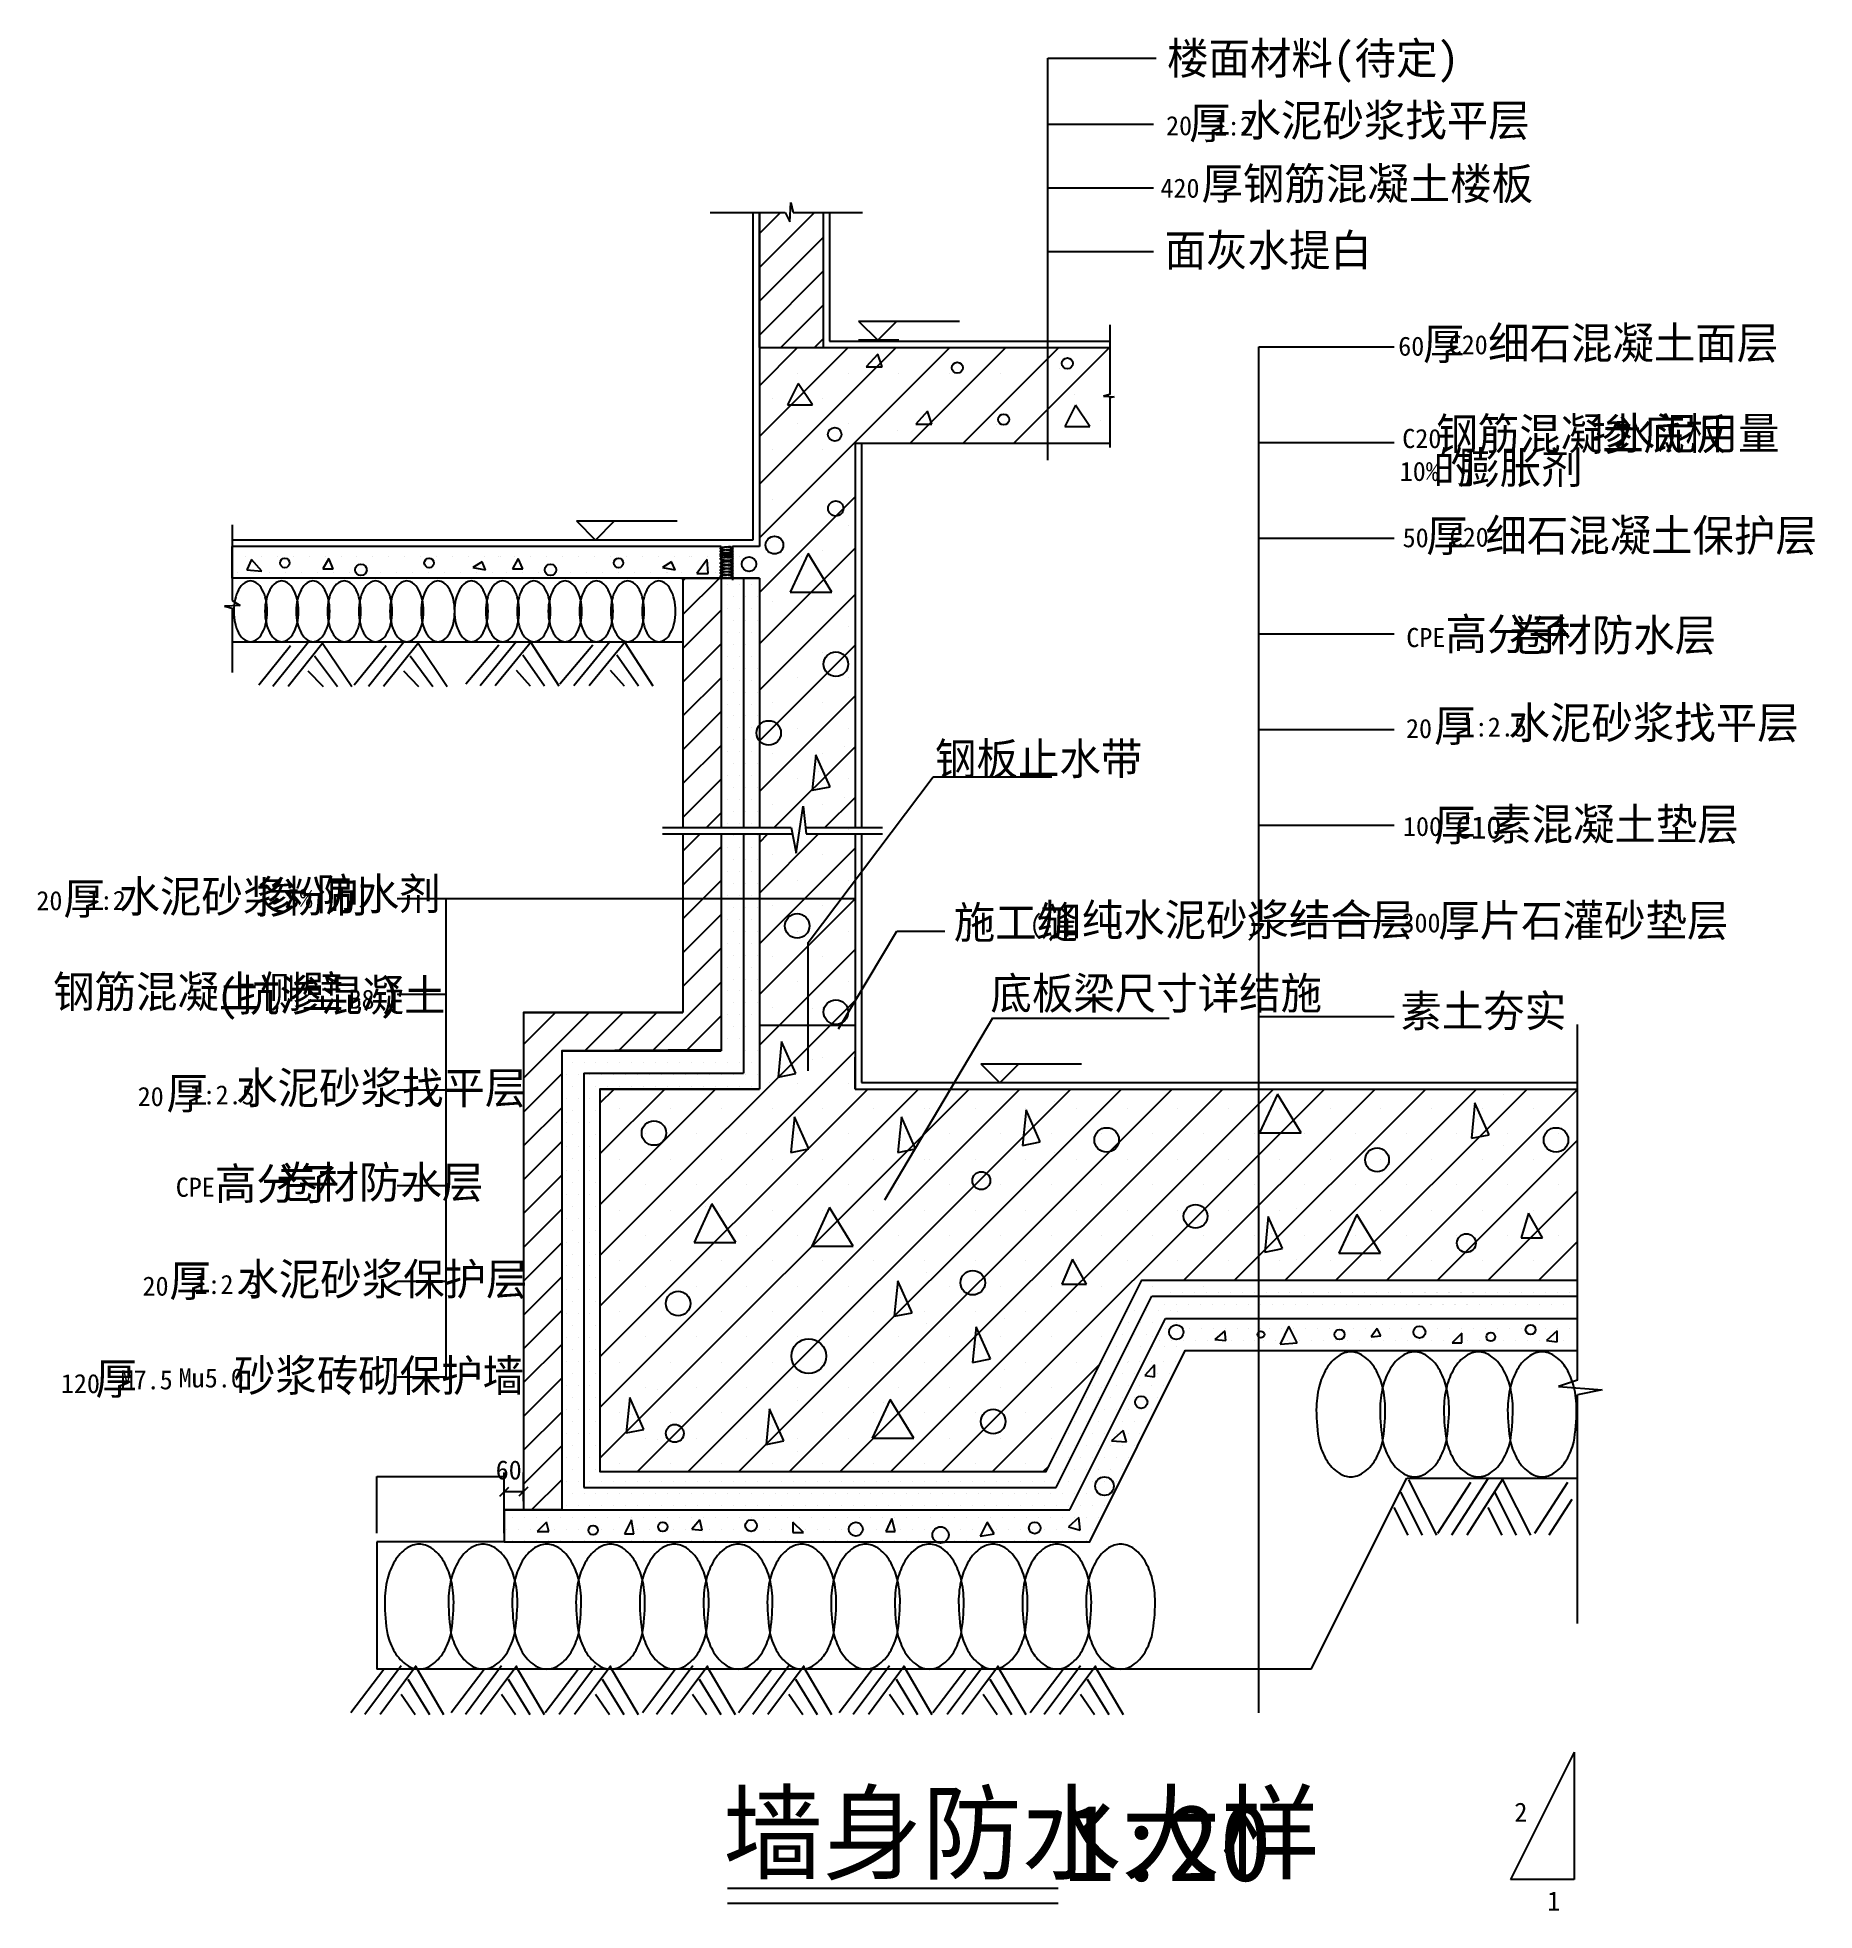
# Model space of a CAD drawing. Header units: metres. Extents: x 3274464 to 3302332, y 2272729 to 2302103.
import ezdxf

# ---------------------------------------------------------------- set-up
doc = ezdxf.new("R2010")
doc.units = ezdxf.units.M
doc.layers.add('PUB_DIM', color=3, linetype='Continuous')
doc.dimstyles.get("Standard").update_dxf_attribs({"dimtxt": 2.5, "dimasz": 2.5, "dimexe": 1.25, "dimexo": 0.625, "dimtad": 1, "dimcen": 2.5, "dimazin": 3, "dimtfac": 1, "dimtmove": 0, "dimatfit": 3})

msp = doc.modelspace()

# ---------------------------------------------------------------- texts
at = {"layer": 'PUB_DIM'}
for s, height, p in [('楼面材料(待定)', 500, (3292178.2, 2301524.86)), ('水泥砂浆找平层', 500, (3293315.03, 2300553.59)), ('20', 300, (3292162.31, 2300569.52)), ('厚', 500, (3292525.47, 2300510.94)), ('1:2', 300, (3292915.47, 2300564.7)), ('厚钢筋混凝土楼板', 500, (3292718.15, 2299559.76)), ('420', 300, (3292074.84, 2299589.81)), ('面灰水提白', 500, (3292140.13, 2298516.82)), ('细石混凝土面层', 500, (3297212.3, 2297061.76)), ('60', 300, (3295803.56, 2297111.76)), ('厚', 500, (3296192.59, 2297046.85)), ('C20', 300, (3296594.54, 2297134.33)), ('  钢筋混凝土底板', 500, (3295721.4, 2295637.9)), ('掺', 500, (3298831.78, 2295623.69)), ('水泥用量', 500, (3299181.83, 2295645.55)), ('C20', 300, (3295867.18, 2295663.47)), ('的', 500, (3296352.32, 2295104.96)), ('膨胀剂', 500, (3296746.12, 2295104.96)), ('10%', 300, (3295827.25, 2295148.68)), ('50', 300, (3295872.25, 2294107.7)), ('厚', 500, (3296244.97, 2294037.17)), ('C20', 300, (3296609.59, 2294117.93)), ('细石混凝土保护层', 500, (3297168.78, 2294044.08)), ('高分子', 500, (3296544.77, 2292496.41)), ('卷材防水层', 500, (3297539.41, 2292480.99)), ('CPE', 300, (3295930.98, 2292542.41)), ('厚', 500, (3296365.56, 2291059.06)), ('1:2.5', 300, (3296799.75, 2291139.92)), ('水泥砂浆找平层', 500, (3297532.82, 2291106.31)), ('20', 300, (3295925.08, 2291116.3)), ('钢板止水带', 500, (3288539.3, 2290541.7)), ('厚', 500, (3296365.56, 2289499.9)), ('素混凝土垫层', 500, (3297244.02, 2289514.6)), ('100', 300, (3295877.8, 2289580.77)), ('C10', 350, (3296708.53, 2289540.32)), ('厚', 500, (3274871.62, 2288348.55)), ('水泥砂浆粉刷', 500, (3275736, 2288383.47)), ('掺', 500, (3277898.69, 2288366.11)), ('防水剂', 500, (3278837.34, 2288421.73)), ('20', 300, (3274447.14, 2288416.75)), ('1:2', 300, (3275238.26, 2288421.73)), ('5%', 300, (3278370.99, 2288452.14)), ('施工缝', 500, (3288833.32, 2287974.33)), ('加纯水泥砂浆结合层', 500, (3290190.44, 2288015.57)), ('厚片石灌砂垫层', 500, (3296431.52, 2288006.16)), ('(', 300, (3290020.65, 2288043.85)), (')', 300, (3293416.37, 2288015.57)), ('300', 300, (3295854.16, 2288068.85)), ('钢筋混凝土侧壁', 500, (3274709.56, 2286887.21)), ('(抗渗混凝土', 500, (3277272.42, 2286831.12)), (')', 500, (3279825.19, 2286844.79)), ('底板梁尺寸详结施', 500, (3289408.4, 2286863.92)), ('B8', 300, (3279342, 2286870.2)), ('素土夯实', 500, (3295837.32, 2286585.36)), ('水泥砂浆找平层', 500, (3277580.56, 2285381.33)), ('20', 300, (3276035.99, 2285345.38)), ('厚', 500, (3276487.19, 2285295.73)), ('1:2.5', 300, (3276849.78, 2285370.79)), ('高分子', 500, (3277247.37, 2283876.11)), ('卷材防水层', 500, (3278205.52, 2283900.79)), ('CPE', 300, (3276633.57, 2283922.11)), ('水泥砂浆保护层', 500, (3277599.06, 2282380.07)), ('20', 300, (3276112.28, 2282371.97)), ('厚', 500, (3276533.78, 2282354.66)), ('1:2.5', 300, (3276926.07, 2282397.39)), ('砂浆砖砌保护墙', 500, (3277545.14, 2280868.35)), ('厚', 500, (3275373.06, 2280820.27)), ('M7.5', 300, (3275768.97, 2280902.1)), ('Mu5.0', 300, (3276679.56, 2280931.46)), ('120', 300, (3274831.66, 2280843.21)), ('墙身防水大样', 1200, (3285218.51, 2273345.53)), ('2', 300, (3297624.65, 2274121.57)), ('1:20', 1200, (3290552.09, 2273192.8)), ('1', 300, (3298139.63, 2272729.05))]:
    msp.add_text(s, height=height).set_placement(p)
msp.add_text('60', height=300, dxfattribs=at).set_placement((3281650.28, 2279488.37))

# ---------------------------------------------------------------- blocks, each defined once
blk = doc.blocks.new('HN13')
for p, q in [((-300, 300), (1279.69, 300)), ((-300, 300), (0, 0)), ((0, 0), (300, 300)), ((329.35, 0), (-304.88, 0))]:
    blk.add_line(p, q)
blk = doc.blocks.new('DI')
blk.add_lwpolyline([(-70.71, -70.71), (70.71, 70.71)])
blk = doc.blocks.new('*D1')
for p, q in [((3279784.83, 2278648.39), (3279784.83, 2279537.46)), ((3279785.08, 2279537.46), (3280783.33, 2279537.46)), ((3280786.33, 2279537.46), (3281784.58, 2279537.46)), ((3281784.83, 2278648.39), (3281784.83, 2279537.46))]:
    blk.add_line(p, q)
at = {"layer": 'Defpoints'}
for p in [(3279784.83, 2279537.46), (3279784.83, 2278648.39), (3281784.83, 2278648.39)]:
    blk.add_point(p, dxfattribs=at)
at = {"layer": 'PUB_DIM', "insert": (3280784.83, 2279537.46), "char_height": 1, "attachment_point": 5}
blk.add_mtext('400', dxfattribs=at)
blk = doc.blocks.new('*D2')
for p, q in [((3287284.83, 2286612.63), (3287284.83, 2286112.33)), ((3287284.58, 2286112.33), (3287284.33, 2286112.33)), ((3287284.83, 2285612.04), (3287284.83, 2286112.33)), ((3287284.83, 2286112.33), (3287284.83, 2286112.33)), ((3287285.08, 2286112.33), (3287285.33, 2286112.33))]:
    blk.add_line(p, q)
at = {"layer": 'Defpoints'}
for p in [(3287284.83, 2286612.63), (3287284.83, 2286112.33), (3287284.83, 2285612.04)]:
    blk.add_point(p, dxfattribs=at)
at = {"layer": 'PUB_DIM', "insert": (3287284.83, 2286113.455), "char_height": 1, "attachment_point": 5}
blk.add_mtext('200', dxfattribs=at)

# ---------------------------------------------------------------- dimensions: what is measured, and where the dimension line sits
at = {"layer": 'PUB_DIM'}
for base, p1, p2, text, picture, middle in [((3287284.83, 2286112.33), (3287284.83, 2285612.04), (3287284.83, 2286612.63), '200', '*D2', (3287284.83, 2286113.455)), ((3279784.83, 2279537.46), (3279784.83, 2278648.39), (3281784.83, 2278648.39), '400', '*D1', (3280784.83, 2279537.46))]:
    dim = msp.add_linear_dim(base=base, p1=p1, p2=p2, text=text, dimstyle='Standard', dxfattribs=at)
    dim.commit()
    dim.dimension.update_dxf_attribs({"geometry": picture, "text_midpoint": middle})

# ---------------------------------------------------------------- linework, layer by layer
for p, q in [((3290307.03, 2295473.46), (3290307.03, 2301777.78)), ((3290307.03, 2301777.78), (3292008.3, 2301777.78)), ((3290307.03, 2300743.92), (3291966.74, 2300743.92)), ((3290307.03, 2299743.92), (3291966.74, 2299743.92)), ((3285011.01, 2299359.75), (3286190.79, 2299359.75)), ((3285684.83, 2299359.75), (3285684.83, 2294220.62)), ((3285784.83, 2297239), (3285784.83, 2299359.75)), ((3285784.83, 2299026.13), (3286118.45, 2299359.75)), ((3285784.83, 2298495.8), (3286648.78, 2299359.75)), ((3286190.79, 2299359.75), (3286261.02, 2299211.14)), ((3286261.02, 2299211.14), (3286277.92, 2299515.04)), ((3286277.92, 2299515.04), (3286312.8, 2299359.75)), ((3286312.8, 2299359.75), (3287404.5, 2299359.75)), ((3286884.83, 2299359.75), (3286884.83, 2297339)), ((3285784.83, 2297965.47), (3286784.83, 2298965.47)), ((3290307.03, 2298743.92), (3291966.74, 2298743.92)), ((3285784.83, 2297435.14), (3286784.83, 2298435.14)), ((3286119.02, 2297239), (3286784.83, 2297904.81)), ((3291279.75, 2297597.78), (3291279.75, 2296503.3)), ((3286649.35, 2297239), (3286784.83, 2297374.48)), ((3286884.83, 2297339), (3291279.75, 2297339)), ((3285784.83, 2296639.65), (3286384.18, 2297239)), ((3285784.83, 2297239), (3286784.83, 2297239)), ((3285784.83, 2295095.09), (3287928.74, 2297239)), ((3285784.83, 2294253.16), (3288770.67, 2297239)), ((3285784.83, 2295844.15), (3287179.68, 2297239)), ((3285984.5, 2297237.07), (3285984.5, 2297237.07)), ((3286780, 2297237.07), (3286780, 2297237.07)), ((3287642.49, 2297138.47), (3287457.55, 2296936.86)), ((3287709.74, 2296936.86), (3287642.49, 2297138.47)), ((3288150.65, 2295739), (3289650.65, 2297239)), ((3288979.87, 2295739), (3290479.87, 2297239)), ((3289775.24, 2295739), (3291275.24, 2297239)), ((3293615.43, 2275831.76), (3293615.43, 2297248.7)), ((3293615.43, 2297248.7), (3295737.04, 2297248.7)), ((3286382.25, 2296839.32), (3286382.25, 2296839.32)), ((3287177.75, 2296839.32), (3287177.75, 2296839.32)), ((3287457.55, 2296936.86), (3287709.74, 2296936.86)), ((3287973.24, 2296839.32), (3287973.24, 2296839.32)), ((3288768.74, 2296839.32), (3288768.74, 2296839.32)), ((3289564.23, 2296839.32), (3289564.23, 2296839.32)), ((3290494.86, 2296906.97), (3290494.86, 2296906.97)), ((3285984.5, 2296441.58), (3285984.5, 2296441.58)), ((3286392.34, 2296673.82), (3286224.76, 2296338.88)), ((3286615.78, 2296338.88), (3286392.34, 2296673.82)), ((3286780, 2296441.58), (3286780, 2296441.58)), ((3290731.41, 2296501.1), (3290731.41, 2296501.1)), ((3291279.75, 2296503.3), (3291183.59, 2296478.01)), ((3291183.59, 2296478.01), (3291350.87, 2296467.11)), ((3291350.87, 2296467.11), (3291279.75, 2296449.34)), ((3291279.75, 2296449.34), (3291279.75, 2295670.37)), ((3286224.76, 2296338.88), (3286615.78, 2296338.88)), ((3288420.94, 2296242.17), (3288236, 2296040.56)), ((3288488.19, 2296040.56), (3288420.94, 2296242.17)), ((3290741.5, 2296335.59), (3290573.92, 2296000.66)), ((3290964.93, 2296000.66), (3290741.5, 2296335.59)), ((3286382.25, 2296043.83), (3286382.25, 2296043.83)), ((3287177.75, 2296043.83), (3287177.75, 2296043.83)), ((3287956.19, 2295943.02), (3287956.19, 2295943.02)), ((3288236, 2296040.56), (3288488.19, 2296040.56)), ((3289496.42, 2296027.58), (3289496.42, 2296027.58)), ((3290573.92, 2296000.66), (3290964.93, 2296000.66)), ((3291129.16, 2296103.35), (3291129.16, 2296103.35)), ((3285984.5, 2295646.08), (3285984.5, 2295646.08)), ((3286780, 2295646.08), (3286780, 2295646.08)), ((3287384.83, 2295739), (3287384.83, 2289712.24)), ((3293615.43, 2295748.7), (3295737.04, 2295748.7)), ((3285784.83, 2293396.94), (3287284.83, 2294896.94)), ((3285984.5, 2294850.59), (3285984.5, 2294850.59)), ((3277516.82, 2294460.91), (3277516.82, 2293273.35)), ((3287177.75, 2294452.84), (3287177.75, 2294452.84)), ((3285684.83, 2294220.62), (3277516.82, 2294220.62)), ((3277516.82, 2293620.62), (3277516.82, 2294120.62)), ((3285784.83, 2292591.17), (3287284.83, 2294091.17)), ((3293615.43, 2294248.7), (3295737.04, 2294248.7)), ((3277724.76, 2293956.67), (3277724.76, 2293956.67)), ((3277818.63, 2293915.89), (3277746.26, 2293753.16)), ((3277981.48, 2293735.07), (3277818.63, 2293915.89)), ((3277974.76, 2293956.67), (3277974.76, 2293956.67)), ((3278224.76, 2293956.67), (3278224.76, 2293956.67)), ((3278474.76, 2293956.67), (3278474.76, 2293956.67)), ((3278724.76, 2293956.67), (3278724.76, 2293956.67)), ((3279030.91, 2293933.97), (3278940.44, 2293771.24)), ((3278974.76, 2293956.67), (3278974.76, 2293956.67)), ((3279103.28, 2293771.24), (3279030.91, 2293933.97)), ((3279224.76, 2293956.67), (3279224.76, 2293956.67)), ((3279474.76, 2293956.67), (3279474.76, 2293956.67)), ((3279724.76, 2293956.67), (3279724.76, 2293956.67)), ((3279974.76, 2293956.67), (3279974.76, 2293956.67)), ((3280224.76, 2293956.67), (3280224.76, 2293956.67)), ((3280474.76, 2293956.67), (3280474.76, 2293956.67)), ((3280724.76, 2293956.67), (3280724.76, 2293956.67)), ((3280974.76, 2293956.67), (3280974.76, 2293956.67)), ((3281224.76, 2293956.67), (3281224.76, 2293956.67)), ((3281437.37, 2293879.73), (3281292.62, 2293789.32)), ((3281292.62, 2293789.32), (3281491.65, 2293753.16)), ((3281491.65, 2293753.16), (3281437.37, 2293879.73)), ((3281474.76, 2293956.67), (3281474.76, 2293956.67)), ((3281696.47, 2293956.67), (3281696.47, 2293956.67)), ((3281724.76, 2293956.67), (3281724.76, 2293956.67)), ((3282002.62, 2293933.97), (3281912.15, 2293771.24)), ((3281946.47, 2293956.67), (3281946.47, 2293956.67)), ((3282074.99, 2293771.24), (3282002.62, 2293933.97)), ((3282196.47, 2293956.67), (3282196.47, 2293956.67)), ((3284409.08, 2293879.73), (3284264.33, 2293789.32)), ((3284264.33, 2293789.32), (3284463.36, 2293753.16)), ((3284463.36, 2293753.16), (3284409.08, 2293879.73)), ((3284965.63, 2293915.89), (3284802.79, 2293698.91)), ((3284983.73, 2293698.91), (3284965.63, 2293915.89)), ((3284974.76, 2293956.67), (3284974.76, 2293956.67)), ((3285224.76, 2293956.67), (3285224.76, 2293956.67)), ((3285474.76, 2293956.67), (3285474.76, 2293956.67)), ((3286548.73, 2294011.99), (3286268.74, 2293405.76)), ((3286443.57, 2293970.1), (3286443.57, 2293970.1)), ((3286922.05, 2293405.76), (3286548.73, 2294011.99)), ((3286780, 2294055.09), (3286780, 2294055.09)), ((3277599.76, 2293706.67), (3277599.76, 2293706.67)), ((3277746.26, 2293753.16), (3277981.48, 2293735.07)), ((3277849.76, 2293706.67), (3277849.76, 2293706.67)), ((3278099.76, 2293706.67), (3278099.76, 2293706.67)), ((3278349.76, 2293706.67), (3278349.76, 2293706.67)), ((3278599.76, 2293706.67), (3278599.76, 2293706.67)), ((3278849.76, 2293706.67), (3278849.76, 2293706.67)), ((3278940.44, 2293771.24), (3279103.28, 2293771.24)), ((3279099.76, 2293706.67), (3279099.76, 2293706.67)), ((3279349.76, 2293706.67), (3279349.76, 2293706.67)), ((3279599.76, 2293706.67), (3279599.76, 2293706.67)), ((3279849.76, 2293706.67), (3279849.76, 2293706.67)), ((3280099.76, 2293706.67), (3280099.76, 2293706.67)), ((3280349.76, 2293706.67), (3280349.76, 2293706.67)), ((3280599.76, 2293706.67), (3280599.76, 2293706.67)), ((3280849.76, 2293706.67), (3280849.76, 2293706.67)), ((3281099.76, 2293706.67), (3281099.76, 2293706.67)), ((3281349.76, 2293706.67), (3281349.76, 2293706.67)), ((3281599.76, 2293706.67), (3281599.76, 2293706.67)), ((3281821.47, 2293706.67), (3281821.47, 2293706.67)), ((3281912.15, 2293771.24), (3282074.99, 2293771.24)), ((3282071.47, 2293706.67), (3282071.47, 2293706.67)), ((3282321.47, 2293706.67), (3282321.47, 2293706.67)), ((3282571.47, 2293706.67), (3282571.47, 2293706.67)), ((3282821.47, 2293706.67), (3282821.47, 2293706.67)), ((3283071.47, 2293706.67), (3283071.47, 2293706.67)), ((3283321.47, 2293706.67), (3283321.47, 2293706.67)), ((3283571.47, 2293706.67), (3283571.47, 2293706.67)), ((3283821.47, 2293706.67), (3283821.47, 2293706.67)), ((3284071.47, 2293706.67), (3284071.47, 2293706.67)), ((3284321.47, 2293706.67), (3284321.47, 2293706.67)), ((3284345.18, 2293706.67), (3284345.18, 2293706.67)), ((3284555.91, 2293620.62), (3285155.91, 2293620.62)), ((3284571.47, 2293706.67), (3284571.47, 2293706.67)), ((3284584.83, 2293625.82), (3285184.83, 2293625.82)), ((3284584.83, 2293053.16), (3285157.49, 2293625.82)), ((3284584.83, 2293583.49), (3284627.16, 2293625.82)), ((3284802.79, 2293698.91), (3284983.73, 2293698.91)), ((3284849.76, 2293706.67), (3284849.76, 2293706.67)), ((3285099.76, 2293706.67), (3285099.76, 2293706.67)), ((3285184.83, 2293625.82), (3285784.83, 2293625.82)), ((3285284.93, 2293524.37), (3285284.93, 2293524.37)), ((3285349.76, 2293706.67), (3285349.76, 2293706.67)), ((3285472.43, 2293524.37), (3285472.43, 2293524.37)), ((3285599.76, 2293706.67), (3285599.76, 2293706.67)), ((3285659.93, 2293524.37), (3285659.93, 2293524.37)), ((3285784.83, 2293625.82), (3285784.83, 2293108.43)), ((3285784.83, 2293625.82), (3285784.83, 2293108.43)), ((3286382.25, 2293657.34), (3286382.25, 2293657.34)), ((3286841.32, 2293572.35), (3286841.32, 2293572.35)), ((3277642.82, 2293196.71), (3277399.64, 2293184.25)), ((3277516.82, 2293273.35), (3277642.82, 2293196.71)), ((3285191.18, 2293336.87), (3285191.18, 2293336.87)), ((3285378.68, 2293336.87), (3285378.68, 2293336.87)), ((3285566.18, 2293336.87), (3285566.18, 2293336.87)), ((3285753.68, 2293336.87), (3285753.68, 2293336.87)), ((3285784.83, 2291866.68), (3287284.83, 2293366.68)), ((3285984.5, 2293259.6), (3285984.5, 2293259.6)), ((3286268.74, 2293405.76), (3286922.05, 2293405.76)), ((3277399.64, 2293184.25), (3277516.82, 2293151.32)), ((3277516.82, 2293151.32), (3277516.82, 2292143.4)), ((3284584.83, 2292522.83), (3285184.83, 2293122.83)), ((3285191.18, 2292961.87), (3285191.18, 2292961.87)), ((3285284.93, 2293149.37), (3285284.93, 2293149.37)), ((3285378.68, 2292961.87), (3285378.68, 2292961.87)), ((3285472.43, 2293149.37), (3285472.43, 2293149.37)), ((3285566.18, 2292961.87), (3285566.18, 2292961.87)), ((3285659.93, 2293149.37), (3285659.93, 2293149.37)), ((3285753.68, 2292961.87), (3285753.68, 2292961.87)), ((3278707.79, 2292615.8), (3278156.17, 2291921.79)), ((3278945.85, 2292615.8), (3278394.23, 2291921.79)), ((3278936.68, 2292601.6), (3279391.56, 2291921.79)), ((3280206.22, 2292615.8), (3279654.6, 2291921.79)), ((3280444.27, 2292615.8), (3279892.66, 2291921.79)), ((3280435.11, 2292601.6), (3280889.98, 2291921.79)), ((3281974.03, 2292628.16), (3281405.43, 2291934.15)), ((3282212.09, 2292628.16), (3281643.49, 2291934.15)), ((3282202.93, 2292613.96), (3282640.81, 2291934.15)), ((3283446.62, 2292628.16), (3282878.02, 2291934.15)), ((3283684.68, 2292628.16), (3283116.08, 2291934.15)), ((3283675.52, 2292613.96), (3284113.4, 2291934.15)), ((3285284.93, 2292774.37), (3285284.93, 2292774.37)), ((3285472.43, 2292774.37), (3285472.43, 2292774.37)), ((3285659.93, 2292774.37), (3285659.93, 2292774.37)), ((3287177.75, 2292861.85), (3287177.75, 2292861.85)), ((3293615.43, 2292748.7), (3295737.04, 2292748.7)), ((3278434.49, 2292561.21), (3277934.78, 2291947.61)), ((3278810.99, 2292406.9), (3279167.47, 2291921.79)), ((3279932.92, 2292561.21), (3279433.21, 2291947.61)), ((3280309.41, 2292406.9), (3280665.9, 2291921.79)), ((3281700.74, 2292573.58), (3281184.04, 2291959.97)), ((3282077.23, 2292419.26), (3282416.73, 2291934.15)), ((3283173.32, 2292573.58), (3282656.63, 2291959.97)), ((3283549.82, 2292419.26), (3283889.32, 2291934.15)), ((3284584.83, 2291992.5), (3285184.83, 2292592.5)), ((3285191.18, 2292586.87), (3285191.18, 2292586.87)), ((3285284.93, 2292399.37), (3285284.93, 2292399.37)), ((3285378.68, 2292586.87), (3285378.68, 2292586.87)), ((3285472.43, 2292399.37), (3285472.43, 2292399.37)), ((3285566.18, 2292586.87), (3285566.18, 2292586.87)), ((3285659.93, 2292399.37), (3285659.93, 2292399.37)), ((3285784.83, 2291071.18), (3287284.83, 2292571.18)), ((3286780, 2292464.1), (3286780, 2292464.1)), ((3278706.45, 2292170.31), (3278943.39, 2291921.79)), ((3280204.88, 2292170.31), (3280441.81, 2291921.79)), ((3281972.7, 2292182.68), (3282192.64, 2291934.15)), ((3283445.28, 2292182.68), (3283665.23, 2291934.15)), ((3284584.83, 2291462.17), (3285184.83, 2292062.17)), ((3285191.18, 2292211.87), (3285191.18, 2292211.87)), ((3285284.93, 2292024.37), (3285284.93, 2292024.37)), ((3285378.68, 2292211.87), (3285378.68, 2292211.87)), ((3285472.43, 2292024.37), (3285472.43, 2292024.37)), ((3285566.18, 2292211.87), (3285566.18, 2292211.87)), ((3285659.93, 2292024.37), (3285659.93, 2292024.37)), ((3285753.68, 2292211.87), (3285753.68, 2292211.87)), ((3286382.25, 2292066.35), (3286382.25, 2292066.35)), ((3287177.75, 2292066.35), (3287177.75, 2292066.35)), ((3285191.18, 2291836.87), (3285191.18, 2291836.87)), ((3285378.68, 2291836.87), (3285378.68, 2291836.87)), ((3285566.18, 2291836.87), (3285566.18, 2291836.87)), ((3285753.68, 2291836.87), (3285753.68, 2291836.87)), ((3285784.83, 2290275.69), (3287284.83, 2291775.69)), ((3284584.83, 2290931.84), (3285184.83, 2291531.84)), ((3285191.18, 2291461.87), (3285191.18, 2291461.87)), ((3285284.93, 2291649.37), (3285284.93, 2291649.37)), ((3285378.68, 2291461.87), (3285378.68, 2291461.87)), ((3285472.43, 2291649.37), (3285472.43, 2291649.37)), ((3285566.18, 2291461.87), (3285566.18, 2291461.87)), ((3285659.93, 2291649.37), (3285659.93, 2291649.37)), ((3285753.68, 2291461.87), (3285753.68, 2291461.87)), ((3285984.5, 2291668.6), (3285984.5, 2291668.6)), ((3286780, 2291668.6), (3286780, 2291668.6)), ((3285284.93, 2291274.37), (3285284.93, 2291274.37)), ((3285472.43, 2291274.37), (3285472.43, 2291274.37)), ((3285659.93, 2291274.37), (3285659.93, 2291274.37)), ((3286382.25, 2291270.86), (3286382.25, 2291270.86)), ((3287177.75, 2291270.86), (3287177.75, 2291270.86)), ((3293615.43, 2291248.7), (3295737.04, 2291248.7)), ((3284584.83, 2290401.51), (3285184.83, 2291001.51)), ((3285191.18, 2291086.87), (3285191.18, 2291086.87)), ((3285284.93, 2290899.37), (3285284.93, 2290899.37)), ((3285378.68, 2291086.87), (3285378.68, 2291086.87)), ((3285472.43, 2290899.37), (3285472.43, 2290899.37)), ((3285566.18, 2291086.87), (3285566.18, 2291086.87)), ((3285659.93, 2290899.37), (3285659.93, 2290899.37)), ((3285753.68, 2291086.87), (3285753.68, 2291086.87)), ((3285984.5, 2290873.11), (3285984.5, 2290873.11)), ((3286016.88, 2289712.24), (3287284.83, 2290980.19)), ((3286670.37, 2290854.56), (3286614.51, 2290296.34)), ((3286893.81, 2290352.16), (3286670.37, 2290854.56)), ((3286780, 2290873.11), (3286780, 2290873.11)), ((3287113.89, 2290984.75), (3287113.89, 2290984.75)), ((3285191.18, 2290711.87), (3285191.18, 2290711.87)), ((3285378.68, 2290711.87), (3285378.68, 2290711.87)), ((3285566.18, 2290711.87), (3285566.18, 2290711.87)), ((3285753.68, 2290711.87), (3285753.68, 2290711.87)), ((3286716.14, 2290587), (3286716.14, 2290587)), ((3284584.83, 2289871.18), (3285184.83, 2290471.18)), ((3285191.18, 2290336.87), (3285191.18, 2290336.87)), ((3285284.93, 2290524.37), (3285284.93, 2290524.37)), ((3285378.68, 2290336.87), (3285378.68, 2290336.87)), ((3285472.43, 2290524.37), (3285472.43, 2290524.37)), ((3285566.18, 2290336.87), (3285566.18, 2290336.87)), ((3285659.93, 2290524.37), (3285659.93, 2290524.37)), ((3285753.68, 2290336.87), (3285753.68, 2290336.87)), ((3286382.25, 2290475.36), (3286382.25, 2290475.36)), ((3286548.79, 2287909.66), (3288508.06, 2290506.63)), ((3286614.51, 2290296.34), (3286893.81, 2290352.16)), ((3287177.75, 2290475.36), (3287177.75, 2290475.36)), ((3288508.06, 2290506.63), (3290373.62, 2290506.63)), ((3285191.18, 2289961.87), (3285191.18, 2289961.87)), ((3285284.93, 2290149.37), (3285284.93, 2290149.37)), ((3285378.68, 2289961.87), (3285378.68, 2289961.87)), ((3285472.43, 2290149.37), (3285472.43, 2290149.37)), ((3285566.18, 2289961.87), (3285566.18, 2289961.87)), ((3285659.93, 2290149.37), (3285659.93, 2290149.37)), ((3285753.68, 2289961.87), (3285753.68, 2289961.87)), ((3285984.5, 2290077.61), (3285984.5, 2290077.61)), ((3286363.54, 2289311.82), (3286473.47, 2290047.84)), ((3286473.47, 2290047.84), (3286521.02, 2289612.24)), ((3286780, 2290077.61), (3286780, 2290077.61)), ((3286812.37, 2289712.24), (3287284.83, 2290184.7)), ((3287113.89, 2290189.25), (3287113.89, 2290189.25)), ((3284265.1, 2289712.24), (3286283.41, 2289712.24)), ((3284956.22, 2289712.24), (3285184.83, 2289940.85)), ((3285284.93, 2289774.37), (3285284.93, 2289774.37)), ((3285472.43, 2289774.37), (3285472.43, 2289774.37)), ((3285659.93, 2289774.37), (3285659.93, 2289774.37)), ((3286283.41, 2289712.24), (3286363.54, 2289311.82)), ((3286382.25, 2289679.87), (3286382.25, 2289679.87)), ((3286510.11, 2289712.24), (3287713.97, 2289712.24)), ((3287177.75, 2289679.87), (3287177.75, 2289679.87)), ((3293615.43, 2289748.7), (3295737.04, 2289748.7)), ((3284265.1, 2289612.24), (3286303.42, 2289612.24)), ((3284584.83, 2289340.85), (3284856.22, 2289612.24)), ((3284584.83, 2288810.52), (3285184.83, 2289410.52)), ((3285191.18, 2289586.87), (3285191.18, 2289586.87)), ((3285284.93, 2289399.37), (3285284.93, 2289399.37)), ((3285378.68, 2289586.87), (3285378.68, 2289586.87)), ((3285472.43, 2289399.37), (3285472.43, 2289399.37)), ((3285566.18, 2289586.87), (3285566.18, 2289586.87)), ((3285659.93, 2289399.37), (3285659.93, 2289399.37)), ((3285753.68, 2289586.87), (3285753.68, 2289586.87)), ((3285784.83, 2289480.19), (3285916.88, 2289612.24)), ((3285784.83, 2288684.7), (3286712.37, 2289612.24)), ((3285784.83, 2287889.2), (3287284.83, 2289389.2)), ((3286521.02, 2289612.24), (3287713.97, 2289612.24)), ((3287384.83, 2289612.24), (3287384.83, 2285712.04)), ((3285191.18, 2289211.87), (3285191.18, 2289211.87)), ((3285378.68, 2289211.87), (3285378.68, 2289211.87)), ((3285566.18, 2289211.87), (3285566.18, 2289211.87)), ((3285753.68, 2289211.87), (3285753.68, 2289211.87)), ((3285984.5, 2289282.12), (3285984.5, 2289282.12)), ((3286780, 2289282.12), (3286780, 2289282.12)), ((3284584.83, 2288280.19), (3285184.83, 2288880.19)), ((3285191.18, 2288836.87), (3285191.18, 2288836.87)), ((3285284.93, 2289024.37), (3285284.93, 2289024.37)), ((3285378.68, 2288836.87), (3285378.68, 2288836.87)), ((3285472.43, 2289024.37), (3285472.43, 2289024.37)), ((3285566.18, 2288836.87), (3285566.18, 2288836.87)), ((3285659.93, 2289024.37), (3285659.93, 2289024.37)), ((3285753.68, 2288836.87), (3285753.68, 2288836.87)), ((3286382.25, 2288884.37), (3286382.25, 2288884.37)), ((3287177.75, 2288884.37), (3287177.75, 2288884.37)), ((3287284.83, 2288593.71), (3280103.33, 2288593.71)), ((3280869.03, 2288583.96), (3280869.03, 2281093.71)), ((3285284.93, 2288649.37), (3285284.93, 2288649.37)), ((3285472.43, 2288649.37), (3285472.43, 2288649.37)), ((3285659.93, 2288649.37), (3285659.93, 2288649.37)), ((3285784.83, 2287093.71), (3287284.83, 2288593.71)), ((3285984.5, 2288486.62), (3285984.5, 2288486.62)), ((3286780, 2288486.62), (3286780, 2288486.62)), ((3284584.83, 2287749.86), (3285184.83, 2288349.86)), ((3285191.18, 2288461.87), (3285191.18, 2288461.87)), ((3285284.93, 2288274.37), (3285284.93, 2288274.37)), ((3285378.68, 2288461.87), (3285378.68, 2288461.87)), ((3285472.43, 2288274.37), (3285472.43, 2288274.37)), ((3285566.18, 2288461.87), (3285566.18, 2288461.87)), ((3285659.93, 2288274.37), (3285659.93, 2288274.37)), ((3285753.68, 2288461.87), (3285753.68, 2288461.87)), ((3293615.43, 2288248.7), (3295737.04, 2288248.7)), ((3285191.18, 2288086.87), (3285191.18, 2288086.87)), ((3285284.93, 2287899.37), (3285284.93, 2287899.37)), ((3285378.68, 2288086.87), (3285378.68, 2288086.87)), ((3285472.43, 2287899.37), (3285472.43, 2287899.37)), ((3285566.18, 2288086.87), (3285566.18, 2288086.87)), ((3285659.93, 2287899.37), (3285659.93, 2287899.37)), ((3285753.68, 2288086.87), (3285753.68, 2288086.87)), ((3286382.25, 2288088.88), (3286382.25, 2288088.88)), ((3287025.59, 2286554.91), (3287940.26, 2288088.75)), ((3287177.75, 2288088.88), (3287177.75, 2288088.88)), ((3287940.26, 2288088.75), (3288695.93, 2288088.75)), ((3284584.83, 2287219.53), (3285184.83, 2287819.53)), ((3285191.18, 2287711.87), (3285191.18, 2287711.87)), ((3285378.68, 2287711.87), (3285378.68, 2287711.87)), ((3285566.18, 2287711.87), (3285566.18, 2287711.87)), ((3285753.68, 2287711.87), (3285753.68, 2287711.87)), ((3285784.83, 2286298.21), (3287284.83, 2287798.21)), ((3285984.5, 2287691.13), (3285984.5, 2287691.13)), ((3286780, 2287691.13), (3286780, 2287691.13)), ((3285191.18, 2287336.87), (3285191.18, 2287336.87)), ((3285284.93, 2287524.37), (3285284.93, 2287524.37)), ((3285378.68, 2287336.87), (3285378.68, 2287336.87)), ((3285472.43, 2287524.37), (3285472.43, 2287524.37)), ((3285566.18, 2287336.87), (3285566.18, 2287336.87)), ((3285659.93, 2287524.37), (3285659.93, 2287524.37)), ((3285753.68, 2287336.87), (3285753.68, 2287336.87)), ((3280869.03, 2287093.71), (3280103.33, 2287093.71)), ((3284107.66, 2286212.04), (3285184.83, 2287289.2)), ((3285284.93, 2287149.37), (3285284.93, 2287149.37)), ((3285472.43, 2287149.37), (3285472.43, 2287149.37)), ((3285659.93, 2287149.37), (3285659.93, 2287149.37)), ((3286382.25, 2287293.38), (3286382.25, 2287293.38)), ((3287177.75, 2287293.38), (3287177.75, 2287293.38)), ((3282084.83, 2286812.04), (3282084.83, 2279012.04)), ((3282084.83, 2286812.04), (3284584.83, 2286812.04)), ((3282084.83, 2285780.19), (3283116.67, 2286812.04)), ((3282084.83, 2286310.52), (3282586.34, 2286812.04)), ((3283047, 2286212.04), (3283647, 2286812.04)), ((3283284.83, 2283002.72), (3287284.83, 2287002.72)), ((3283577.33, 2286212.04), (3284177.33, 2286812.04)), ((3284637.99, 2286212.04), (3285184.83, 2286758.87)), ((3285191.18, 2286961.87), (3285191.18, 2286961.87)), ((3285284.93, 2286774.37), (3285284.93, 2286774.37)), ((3285378.68, 2286961.87), (3285378.68, 2286961.87)), ((3285472.43, 2286774.37), (3285472.43, 2286774.37)), ((3285566.18, 2286961.87), (3285566.18, 2286961.87)), ((3285659.93, 2286774.37), (3285659.93, 2286774.37)), ((3285753.68, 2286961.87), (3285753.68, 2286961.87)), ((3285984.5, 2286895.63), (3285984.5, 2286895.63)), ((3286612.42, 2286867.66), (3286612.42, 2286867.66)), ((3286780, 2286895.63), (3286780, 2286895.63)), ((3293615.43, 2286748.7), (3295737.04, 2286748.7)), ((3285191.18, 2286586.87), (3285191.18, 2286586.87)), ((3285378.68, 2286586.87), (3285378.68, 2286586.87)), ((3285566.18, 2286586.87), (3285566.18, 2286586.87)), ((3289439.91, 2286721.45), (3287747.21, 2283867.62)), ((3289439.91, 2286721.45), (3292209.9, 2286721.45)), ((3298616.16, 2281046.38), (3298616.16, 2286623.2)), ((3282684.83, 2286212.04), (3282684.83, 2279012.04)), ((3282684.83, 2286212.04), (3285184.83, 2286212.04)), ((3283284.83, 2282207.22), (3287284.83, 2286207.22)), ((3285168.32, 2286212.04), (3285184.83, 2286228.54)), ((3285284.93, 2286399.37), (3285284.93, 2286399.37)), ((3285472.43, 2286399.37), (3285472.43, 2286399.37)), ((3285566.18, 2286211.87), (3285566.18, 2286211.87)), ((3285753.68, 2286211.87), (3285753.68, 2286211.87)), ((3286134.29, 2286357.05), (3286078.43, 2285798.83)), ((3286357.73, 2285854.65), (3286134.29, 2286357.05)), ((3282084.83, 2285249.86), (3282684.83, 2285849.86)), ((3282847.43, 2286024.37), (3282847.43, 2286024.37)), ((3283034.93, 2286024.37), (3283034.93, 2286024.37)), ((3283222.43, 2286024.37), (3283222.43, 2286024.37)), ((3283409.93, 2286024.37), (3283409.93, 2286024.37)), ((3283597.43, 2286024.37), (3283597.43, 2286024.37)), ((3283784.93, 2286024.37), (3283784.93, 2286024.37)), ((3283972.43, 2286024.37), (3283972.43, 2286024.37)), ((3284159.93, 2286024.37), (3284159.93, 2286024.37)), ((3284347.43, 2286024.37), (3284347.43, 2286024.37)), ((3284534.93, 2286024.37), (3284534.93, 2286024.37)), ((3284722.43, 2286024.37), (3284722.43, 2286024.37)), ((3284909.93, 2286024.37), (3284909.93, 2286024.37)), ((3285097.43, 2286024.37), (3285097.43, 2286024.37)), ((3285284.93, 2286024.37), (3285284.93, 2286024.37)), ((3285472.43, 2286024.37), (3285472.43, 2286024.37)), ((3285659.93, 2286024.37), (3285659.93, 2286024.37)), ((3286078.43, 2285798.83), (3286357.73, 2285854.65)), ((3286612.42, 2286072.17), (3286612.42, 2286072.17)), ((3286780, 2286100.14), (3286780, 2286100.14)), ((3280869.03, 2285593.71), (3280103.33, 2285593.71)), ((3282753.68, 2285836.87), (3282753.68, 2285836.87)), ((3282847.43, 2285649.37), (3282847.43, 2285649.37)), ((3282941.18, 2285836.87), (3282941.18, 2285836.87)), ((3283034.93, 2285649.37), (3283034.93, 2285649.37)), ((3283128.68, 2285836.87), (3283128.68, 2285836.87)), ((3283222.43, 2285649.37), (3283222.43, 2285649.37)), ((3283284.83, 2285612.04), (3283284.83, 2279612.04)), ((3285784.83, 2285612.04), (3283284.83, 2285612.04)), ((3283284.83, 2285612.04), (3285784.83, 2285612.04)), ((3283284.83, 2284593.71), (3284303.16, 2285612.04)), ((3283284.83, 2283798.21), (3285098.65, 2285612.04)), ((3283284.83, 2285389.2), (3283507.66, 2285612.04)), ((3283284.83, 2279820.74), (3289076.13, 2285612.04)), ((3283284.83, 2280616.23), (3288280.63, 2285612.04)), ((3283284.83, 2281411.73), (3287485.14, 2285612.04)), ((3283316.18, 2285836.87), (3283316.18, 2285836.87)), ((3283409.93, 2285649.37), (3283409.93, 2285649.37)), ((3283503.68, 2285836.87), (3283503.68, 2285836.87)), ((3283597.43, 2285649.37), (3283597.43, 2285649.37)), ((3283691.18, 2285836.87), (3283691.18, 2285836.87)), ((3283784.93, 2285649.37), (3283784.93, 2285649.37)), ((3283871.62, 2279612.04), (3289871.62, 2285612.04)), ((3283878.68, 2285836.87), (3283878.68, 2285836.87)), ((3283972.43, 2285649.37), (3283972.43, 2285649.37)), ((3284066.18, 2285836.87), (3284066.18, 2285836.87)), ((3284159.93, 2285649.37), (3284159.93, 2285649.37)), ((3284253.68, 2285836.87), (3284253.68, 2285836.87)), ((3284347.43, 2285649.37), (3284347.43, 2285649.37)), ((3284441.18, 2285836.87), (3284441.18, 2285836.87)), ((3284534.93, 2285649.37), (3284534.93, 2285649.37)), ((3284628.68, 2285836.87), (3284628.68, 2285836.87)), ((3284667.12, 2279612.04), (3290667.12, 2285612.04)), ((3284722.43, 2285649.37), (3284722.43, 2285649.37)), ((3284816.18, 2285836.87), (3284816.18, 2285836.87)), ((3284909.93, 2285649.37), (3284909.93, 2285649.37)), ((3285003.68, 2285836.87), (3285003.68, 2285836.87)), ((3285097.43, 2285649.37), (3285097.43, 2285649.37)), ((3285191.18, 2285836.87), (3285191.18, 2285836.87)), ((3285284.93, 2285649.37), (3285284.93, 2285649.37)), ((3285378.68, 2285836.87), (3285378.68, 2285836.87)), ((3285462.61, 2279612.04), (3291462.61, 2285612.04)), ((3285472.43, 2285649.37), (3285472.43, 2285649.37)), ((3285566.18, 2285836.87), (3285566.18, 2285836.87)), ((3285659.93, 2285649.37), (3285659.93, 2285649.37)), ((3285753.68, 2285836.87), (3285753.68, 2285836.87)), ((3285949.89, 2285719.71), (3285949.89, 2285719.71)), ((3286258.11, 2279612.04), (3292258.11, 2285612.04)), ((3286382.25, 2285702.39), (3286382.25, 2285702.39)), ((3287053.6, 2279612.04), (3293053.6, 2285612.04)), ((3287177.75, 2285702.39), (3287177.75, 2285702.39)), ((3287384.83, 2285712.04), (3298616.16, 2285712.04)), ((3287849.1, 2279612.04), (3293849.1, 2285612.04)), ((3288644.59, 2279612.04), (3294644.59, 2285612.04)), ((3292440.09, 2282612.04), (3295440.09, 2285612.04)), ((3293235.58, 2282612.04), (3296235.58, 2285612.04)), ((3294031.08, 2282612.04), (3297031.08, 2285612.04)), ((3294826.57, 2282612.04), (3297826.57, 2285612.04)), ((3295622.07, 2282612.04), (3298616.16, 2285606.13)), ((3298616.16, 2282612.04), (3298616.16, 2285612.04)), ((3282084.83, 2284719.53), (3282684.83, 2285319.53)), ((3282753.68, 2285461.87), (3282753.68, 2285461.87)), ((3282847.43, 2285274.37), (3282847.43, 2285274.37)), ((3282941.18, 2285461.87), (3282941.18, 2285461.87)), ((3283034.93, 2285274.37), (3283034.93, 2285274.37)), ((3283128.68, 2285461.87), (3283128.68, 2285461.87)), ((3283222.43, 2285274.37), (3283222.43, 2285274.37)), ((3283598.02, 2285304.64), (3283598.02, 2285304.64)), ((3284393.51, 2285304.64), (3284393.51, 2285304.64)), ((3285189.01, 2285304.64), (3285189.01, 2285304.64)), ((3285984.5, 2285304.64), (3285984.5, 2285304.64)), ((3286780, 2285304.64), (3286780, 2285304.64)), ((3287575.49, 2285304.64), (3287575.49, 2285304.64)), ((3288370.99, 2285304.64), (3288370.99, 2285304.64)), ((3288455.79, 2285304.64), (3288455.79, 2285304.64)), ((3289166.48, 2285304.64), (3289166.48, 2285304.64)), ((3289967.37, 2285286.1), (3289911.51, 2284727.88)), ((3289961.98, 2285304.64), (3289961.98, 2285304.64)), ((3290190.8, 2284783.7), (3289967.37, 2285286.1)), ((3290410.88, 2285416.29), (3290410.88, 2285416.29)), ((3290757.47, 2285304.64), (3290757.47, 2285304.64)), ((3291552.97, 2285304.64), (3291552.97, 2285304.64)), ((3292348.46, 2285304.64), (3292348.46, 2285304.64)), ((3293143.96, 2285304.64), (3293143.96, 2285304.64)), ((3293908.5, 2285532.85), (3293628.51, 2284926.62)), ((3293803.34, 2285490.96), (3293803.34, 2285490.96)), ((3294281.81, 2284926.62), (3293908.5, 2285532.85)), ((3293939.45, 2285304.64), (3293939.45, 2285304.64)), ((3294734.95, 2285304.64), (3294734.95, 2285304.64)), ((3295530.44, 2285304.64), (3295530.44, 2285304.64)), ((3296325.94, 2285304.64), (3296325.94, 2285304.64)), ((3297005.7, 2285397.75), (3296949.84, 2284839.53)), ((3297229.14, 2284895.35), (3297005.7, 2285397.75)), ((3297121.43, 2285304.64), (3297121.43, 2285304.64)), ((3297449.22, 2285527.93), (3297449.22, 2285527.93)), ((3297916.93, 2285304.64), (3297916.93, 2285304.64)), ((3282753.68, 2285086.87), (3282753.68, 2285086.87)), ((3282941.18, 2285086.87), (3282941.18, 2285086.87)), ((3283128.68, 2285086.87), (3283128.68, 2285086.87)), ((3286336.48, 2285174.46), (3286280.62, 2284616.24)), ((3286559.92, 2284672.06), (3286336.48, 2285174.46)), ((3288012.27, 2285174.46), (3287956.41, 2284616.24)), ((3288235.71, 2284672.06), (3288012.27, 2285174.46)), ((3290013.14, 2285018.54), (3290013.14, 2285018.54)), ((3294201.09, 2285093.21), (3294201.09, 2285093.21)), ((3297051.47, 2285130.18), (3297051.47, 2285130.18)), ((3282084.83, 2284189.2), (3282684.83, 2284789.2)), ((3282753.68, 2284711.87), (3282753.68, 2284711.87)), ((3282847.43, 2284899.37), (3282847.43, 2284899.37)), ((3282941.18, 2284711.87), (3282941.18, 2284711.87)), ((3283034.93, 2284899.37), (3283034.93, 2284899.37)), ((3283128.68, 2284711.87), (3283128.68, 2284711.87)), ((3283222.43, 2284899.37), (3283222.43, 2284899.37)), ((3283995.76, 2284906.9), (3283995.76, 2284906.9)), ((3284791.26, 2284906.9), (3284791.26, 2284906.9)), ((3285586.75, 2284906.9), (3285586.75, 2284906.9)), ((3286280.62, 2284616.24), (3286559.92, 2284672.06)), ((3286382.25, 2284906.9), (3286382.25, 2284906.9)), ((3287177.75, 2284906.9), (3287177.75, 2284906.9)), ((3287956.41, 2284616.24), (3288235.71, 2284672.06)), ((3287973.24, 2284906.9), (3287973.24, 2284906.9)), ((3288058.04, 2284906.9), (3288058.04, 2284906.9)), ((3288768.74, 2284906.9), (3288768.74, 2284906.9)), ((3289564.23, 2284906.9), (3289564.23, 2284906.9)), ((3289911.51, 2284727.88), (3290190.8, 2284783.7)), ((3290359.73, 2284906.9), (3290359.73, 2284906.9)), ((3291155.22, 2284906.9), (3291155.22, 2284906.9)), ((3291950.72, 2284906.9), (3291950.72, 2284906.9)), ((3292746.21, 2284906.9), (3292746.21, 2284906.9)), ((3293541.71, 2284906.9), (3293541.71, 2284906.9)), ((3293628.51, 2284926.62), (3294281.81, 2284926.62)), ((3294337.2, 2284906.9), (3294337.2, 2284906.9)), ((3295132.7, 2284906.9), (3295132.7, 2284906.9)), ((3295928.19, 2284906.9), (3295928.19, 2284906.9)), ((3296417.56, 2282612.04), (3298616.16, 2284810.64)), ((3296723.69, 2284906.9), (3296723.69, 2284906.9)), ((3296949.84, 2284839.53), (3297229.14, 2284895.35)), ((3297449.22, 2284732.44), (3297449.22, 2284732.44)), ((3297519.18, 2284906.9), (3297519.18, 2284906.9)), ((3298314.68, 2284906.9), (3298314.68, 2284906.9)), ((3282847.43, 2284524.37), (3282847.43, 2284524.37)), ((3283034.93, 2284524.37), (3283034.93, 2284524.37)), ((3283222.43, 2284524.37), (3283222.43, 2284524.37)), ((3283598.02, 2284509.15), (3283598.02, 2284509.15)), ((3284393.51, 2284509.15), (3284393.51, 2284509.15)), ((3285189.01, 2284509.15), (3285189.01, 2284509.15)), ((3285984.5, 2284509.15), (3285984.5, 2284509.15)), ((3286780, 2284509.15), (3286780, 2284509.15)), ((3287575.49, 2284509.15), (3287575.49, 2284509.15)), ((3288370.99, 2284509.15), (3288370.99, 2284509.15)), ((3288455.79, 2284509.15), (3288455.79, 2284509.15)), ((3289166.48, 2284509.15), (3289166.48, 2284509.15)), ((3289961.98, 2284509.15), (3289961.98, 2284509.15)), ((3290410.88, 2284620.79), (3290410.88, 2284620.79)), ((3290757.47, 2284509.15), (3290757.47, 2284509.15)), ((3291552.97, 2284509.15), (3291552.97, 2284509.15)), ((3292348.46, 2284509.15), (3292348.46, 2284509.15)), ((3293143.96, 2284509.15), (3293143.96, 2284509.15)), ((3293939.45, 2284509.15), (3293939.45, 2284509.15)), ((3294734.95, 2284509.15), (3294734.95, 2284509.15)), ((3295530.44, 2284509.15), (3295530.44, 2284509.15)), ((3296325.94, 2284509.15), (3296325.94, 2284509.15)), ((3297121.43, 2284509.15), (3297121.43, 2284509.15)), ((3297916.93, 2284509.15), (3297916.93, 2284509.15)), ((3280869.03, 2284093.71), (3280103.33, 2284093.71)), ((3282084.83, 2283658.87), (3282684.83, 2284258.87)), ((3282753.68, 2284336.87), (3282753.68, 2284336.87)), ((3282847.43, 2284149.37), (3282847.43, 2284149.37)), ((3282941.18, 2284336.87), (3282941.18, 2284336.87)), ((3283034.93, 2284149.37), (3283034.93, 2284149.37)), ((3283128.68, 2284336.87), (3283128.68, 2284336.87)), ((3283222.43, 2284149.37), (3283222.43, 2284149.37)), ((3283995.76, 2284111.4), (3283995.76, 2284111.4)), ((3284791.26, 2284111.4), (3284791.26, 2284111.4)), ((3285586.75, 2284111.4), (3285586.75, 2284111.4)), ((3286382.25, 2284111.4), (3286382.25, 2284111.4)), ((3287177.75, 2284111.4), (3287177.75, 2284111.4)), ((3287973.24, 2284111.4), (3287973.24, 2284111.4)), ((3288768.74, 2284111.4), (3288768.74, 2284111.4)), ((3289564.23, 2284111.4), (3289564.23, 2284111.4)), ((3290359.73, 2284111.4), (3290359.73, 2284111.4)), ((3291155.22, 2284111.4), (3291155.22, 2284111.4)), ((3291950.72, 2284111.4), (3291950.72, 2284111.4)), ((3292746.21, 2284111.4), (3292746.21, 2284111.4)), ((3293541.71, 2284111.4), (3293541.71, 2284111.4)), ((3294337.2, 2284111.4), (3294337.2, 2284111.4)), ((3295132.7, 2284111.4), (3295132.7, 2284111.4)), ((3295928.19, 2284111.4), (3295928.19, 2284111.4)), ((3296723.69, 2284111.4), (3296723.69, 2284111.4)), ((3297519.18, 2284111.4), (3297519.18, 2284111.4)), ((3298314.68, 2284111.4), (3298314.68, 2284111.4)), ((3282753.68, 2283961.87), (3282753.68, 2283961.87)), ((3282941.18, 2283961.87), (3282941.18, 2283961.87)), ((3283128.68, 2283961.87), (3283128.68, 2283961.87)), ((3285041.78, 2283811.36), (3284761.8, 2283205.13)), ((3285415.1, 2283205.13), (3285041.78, 2283811.36)), ((3297213.06, 2282612.04), (3298616.16, 2284015.14)), ((3282084.83, 2283128.54), (3282684.83, 2283728.54)), ((3282753.68, 2283586.87), (3282753.68, 2283586.87)), ((3282847.43, 2283774.37), (3282847.43, 2283774.37)), ((3282941.18, 2283586.87), (3282941.18, 2283586.87)), ((3283034.93, 2283774.37), (3283034.93, 2283774.37)), ((3283128.68, 2283586.87), (3283128.68, 2283586.87)), ((3283222.43, 2283774.37), (3283222.43, 2283774.37)), ((3283598.02, 2283713.65), (3283598.02, 2283713.65)), ((3284393.51, 2283713.65), (3284393.51, 2283713.65)), ((3284936.62, 2283769.48), (3284936.62, 2283769.48)), ((3285189.01, 2283713.65), (3285189.01, 2283713.65)), ((3285984.5, 2283713.65), (3285984.5, 2283713.65)), ((3286885.16, 2283755.54), (3286605.17, 2283149.31)), ((3286780, 2283713.65), (3286780, 2283713.65)), ((3287258.47, 2283149.31), (3286885.16, 2283755.54)), ((3287575.49, 2283713.65), (3287575.49, 2283713.65)), ((3288370.99, 2283713.65), (3288370.99, 2283713.65)), ((3289166.48, 2283713.65), (3289166.48, 2283713.65)), ((3289961.98, 2283713.65), (3289961.98, 2283713.65)), ((3290757.47, 2283713.65), (3290757.47, 2283713.65)), ((3291552.97, 2283713.65), (3291552.97, 2283713.65)), ((3292348.46, 2283713.65), (3292348.46, 2283713.65)), ((3293143.96, 2283713.65), (3293143.96, 2283713.65)), ((3293765.83, 2283611.44), (3293709.97, 2283053.22)), ((3293989.27, 2283109.04), (3293765.83, 2283611.44)), ((3293939.45, 2283713.65), (3293939.45, 2283713.65)), ((3294209.35, 2283741.62), (3294209.35, 2283741.62)), ((3294734.95, 2283713.65), (3294734.95, 2283713.65)), ((3295152.41, 2283643.89), (3294872.42, 2283037.66)), ((3295047.25, 2283602.01), (3295047.25, 2283602.01)), ((3295525.72, 2283037.66), (3295152.41, 2283643.89)), ((3295530.44, 2283713.65), (3295530.44, 2283713.65)), ((3296325.94, 2283713.65), (3296325.94, 2283713.65)), ((3297121.43, 2283713.65), (3297121.43, 2283713.65)), ((3297843.6, 2283667.26), (3297731.88, 2283276.51)), ((3298067.04, 2283276.51), (3297843.6, 2283667.26)), ((3297916.93, 2283713.65), (3297916.93, 2283713.65)), ((3282753.68, 2283211.87), (3282753.68, 2283211.87)), ((3282847.43, 2283399.37), (3282847.43, 2283399.37)), ((3282941.18, 2283211.87), (3282941.18, 2283211.87)), ((3283034.93, 2283399.37), (3283034.93, 2283399.37)), ((3283128.68, 2283211.87), (3283128.68, 2283211.87)), ((3283222.43, 2283399.37), (3283222.43, 2283399.37)), ((3283995.76, 2283315.91), (3283995.76, 2283315.91)), ((3284761.8, 2283205.13), (3285415.1, 2283205.13)), ((3284791.26, 2283315.91), (3284791.26, 2283315.91)), ((3285334.37, 2283371.73), (3285334.37, 2283371.73)), ((3285586.75, 2283315.91), (3285586.75, 2283315.91)), ((3286382.25, 2283315.91), (3286382.25, 2283315.91)), ((3287177.75, 2283315.91), (3287177.75, 2283315.91)), ((3287973.24, 2283315.91), (3287973.24, 2283315.91)), ((3288768.74, 2283315.91), (3288768.74, 2283315.91)), ((3289564.23, 2283315.91), (3289564.23, 2283315.91)), ((3290359.73, 2283315.91), (3290359.73, 2283315.91)), ((3291155.22, 2283315.91), (3291155.22, 2283315.91)), ((3291950.72, 2283315.91), (3291950.72, 2283315.91)), ((3292746.21, 2283315.91), (3292746.21, 2283315.91)), ((3293541.71, 2283315.91), (3293541.71, 2283315.91)), ((3293811.6, 2283343.88), (3293811.6, 2283343.88)), ((3294337.2, 2283315.91), (3294337.2, 2283315.91)), ((3295132.7, 2283315.91), (3295132.7, 2283315.91)), ((3295445, 2283204.26), (3295445, 2283204.26)), ((3295928.19, 2283315.91), (3295928.19, 2283315.91)), ((3296723.69, 2283315.91), (3296723.69, 2283315.91)), ((3297519.18, 2283315.91), (3297519.18, 2283315.91)), ((3297731.88, 2283276.51), (3298067.04, 2283276.51)), ((3298008.55, 2282612.04), (3298616.16, 2283219.65)), ((3298314.68, 2283315.91), (3298314.68, 2283315.91)), ((3282084.83, 2282598.21), (3282684.83, 2283198.21)), ((3282847.43, 2283024.37), (3282847.43, 2283024.37)), ((3283034.93, 2283024.37), (3283034.93, 2283024.37)), ((3283222.43, 2283024.37), (3283222.43, 2283024.37)), ((3283598.02, 2282918.16), (3283598.02, 2282918.16)), ((3284393.51, 2282918.16), (3284393.51, 2282918.16)), ((3285189.01, 2282918.16), (3285189.01, 2282918.16)), ((3285984.5, 2282918.16), (3285984.5, 2282918.16)), ((3286605.17, 2283149.31), (3287258.47, 2283149.31)), ((3286780, 2282918.16), (3286780, 2282918.16)), ((3287575.49, 2282918.16), (3287575.49, 2282918.16)), ((3288370.99, 2282918.16), (3288370.99, 2282918.16)), ((3289166.48, 2282918.16), (3289166.48, 2282918.16)), ((3289961.98, 2282918.16), (3289961.98, 2282918.16)), ((3290693.54, 2282941.57), (3290525.96, 2282550.82)), ((3290916.98, 2282550.82), (3290693.54, 2282941.57)), ((3290757.47, 2282918.16), (3290757.47, 2282918.16)), ((3291552.97, 2282918.16), (3291552.97, 2282918.16)), ((3292348.46, 2282918.16), (3292348.46, 2282918.16)), ((3293143.96, 2282918.16), (3293143.96, 2282918.16)), ((3293709.97, 2283053.22), (3293989.27, 2283109.04)), ((3293939.45, 2282918.16), (3293939.45, 2282918.16)), ((3294209.35, 2282946.13), (3294209.35, 2282946.13)), ((3294734.95, 2282918.16), (3294734.95, 2282918.16)), ((3294872.42, 2283037.66), (3295525.72, 2283037.66)), ((3295530.44, 2282918.16), (3295530.44, 2282918.16)), ((3296325.94, 2282918.16), (3296325.94, 2282918.16)), ((3297121.43, 2282918.16), (3297121.43, 2282918.16)), ((3297916.93, 2282918.16), (3297916.93, 2282918.16)), ((3282084.83, 2282067.88), (3282684.83, 2282667.88)), ((3282753.68, 2282836.87), (3282753.68, 2282836.87)), ((3282847.43, 2282649.37), (3282847.43, 2282649.37)), ((3282941.18, 2282836.87), (3282941.18, 2282836.87)), ((3283034.93, 2282649.37), (3283034.93, 2282649.37)), ((3283128.68, 2282836.87), (3283128.68, 2282836.87)), ((3283222.43, 2282649.37), (3283222.43, 2282649.37)), ((3288399.93, 2282736.83), (3288399.93, 2282736.83)), ((3290284.83, 2279612.04), (3291784.83, 2282612.04)), ((3291784.83, 2282612.04), (3298616.16, 2282612.04)), ((3298616.16, 2281512.04), (3298616.16, 2282612.04)), ((3298616.16, 2281512.04), (3298616.16, 2282612.04)), ((3280869.03, 2282593.71), (3280103.33, 2282593.71)), ((3282753.68, 2282461.87), (3282753.68, 2282461.87)), ((3282941.18, 2282461.87), (3282941.18, 2282461.87)), ((3283128.68, 2282461.87), (3283128.68, 2282461.87)), ((3283995.76, 2282520.41), (3283995.76, 2282520.41)), ((3284791.26, 2282520.41), (3284791.26, 2282520.41)), ((3285586.75, 2282520.41), (3285586.75, 2282520.41)), ((3286382.25, 2282520.41), (3286382.25, 2282520.41)), ((3287177.75, 2282520.41), (3287177.75, 2282520.41)), ((3287956.41, 2282606.64), (3287900.55, 2282048.42)), ((3288179.85, 2282104.24), (3287956.41, 2282606.64)), ((3287973.24, 2282520.41), (3287973.24, 2282520.41)), ((3288002.18, 2282339.08), (3288002.18, 2282339.08)), ((3288768.74, 2282520.41), (3288768.74, 2282520.41)), ((3289564.23, 2282520.41), (3289564.23, 2282520.41)), ((3290359.73, 2282520.41), (3290359.73, 2282520.41)), ((3290525.96, 2282550.82), (3290916.98, 2282550.82)), ((3291155.22, 2282520.41), (3291155.22, 2282520.41)), ((3291950.72, 2282520.41), (3291950.72, 2282520.41)), ((3292230.6, 2282421.47), (3292230.6, 2282421.47)), ((3292418.1, 2282421.47), (3292418.1, 2282421.47)), ((3292605.6, 2282421.47), (3292605.6, 2282421.47)), ((3292746.21, 2282520.41), (3292746.21, 2282520.41)), ((3292793.1, 2282421.47), (3292793.1, 2282421.47)), ((3292980.6, 2282421.47), (3292980.6, 2282421.47)), ((3293168.1, 2282421.47), (3293168.1, 2282421.47)), ((3293355.6, 2282421.47), (3293355.6, 2282421.47)), ((3293543.1, 2282421.47), (3293543.1, 2282421.47)), ((3293730.6, 2282421.47), (3293730.6, 2282421.47)), ((3293918.1, 2282421.47), (3293918.1, 2282421.47)), ((3294105.6, 2282421.47), (3294105.6, 2282421.47)), ((3294293.1, 2282421.47), (3294293.1, 2282421.47)), ((3294480.6, 2282421.47), (3294480.6, 2282421.47)), ((3294711.94, 2282421.47), (3294711.94, 2282421.47)), ((3294899.44, 2282421.47), (3294899.44, 2282421.47)), ((3295086.94, 2282421.47), (3295086.94, 2282421.47)), ((3295274.44, 2282421.47), (3295274.44, 2282421.47)), ((3295461.94, 2282421.47), (3295461.94, 2282421.47)), ((3295649.44, 2282421.47), (3295649.44, 2282421.47)), ((3295836.94, 2282421.47), (3295836.94, 2282421.47)), ((3296024.44, 2282421.47), (3296024.44, 2282421.47)), ((3296211.94, 2282421.47), (3296211.94, 2282421.47)), ((3296232.76, 2282421.47), (3296232.76, 2282421.47)), ((3296399.44, 2282421.47), (3296399.44, 2282421.47)), ((3296420.26, 2282421.47), (3296420.26, 2282421.47)), ((3296586.94, 2282421.47), (3296586.94, 2282421.47)), ((3296607.76, 2282421.47), (3296607.76, 2282421.47)), ((3296774.44, 2282421.47), (3296774.44, 2282421.47)), ((3296795.26, 2282421.47), (3296795.26, 2282421.47)), ((3296961.94, 2282421.47), (3296961.94, 2282421.47)), ((3296982.76, 2282421.47), (3296982.76, 2282421.47)), ((3297170.26, 2282421.47), (3297170.26, 2282421.47)), ((3297357.76, 2282421.47), (3297357.76, 2282421.47)), ((3297545.26, 2282421.47), (3297545.26, 2282421.47)), ((3297732.76, 2282421.47), (3297732.76, 2282421.47)), ((3297920.26, 2282421.47), (3297920.26, 2282421.47)), ((3298107.76, 2282421.47), (3298107.76, 2282421.47)), ((3298295.26, 2282421.47), (3298295.26, 2282421.47)), ((3298482.76, 2282421.47), (3298482.76, 2282421.47)), ((3282084.83, 2281537.55), (3282684.83, 2282137.55)), ((3282753.68, 2282086.87), (3282753.68, 2282086.87)), ((3282847.43, 2282274.37), (3282847.43, 2282274.37)), ((3282941.18, 2282086.87), (3282941.18, 2282086.87)), ((3283034.93, 2282274.37), (3283034.93, 2282274.37)), ((3283128.68, 2282086.87), (3283128.68, 2282086.87)), ((3283222.43, 2282274.37), (3283222.43, 2282274.37)), ((3283598.02, 2282122.66), (3283598.02, 2282122.66)), ((3284393.51, 2282122.66), (3284393.51, 2282122.66)), ((3285189.01, 2282122.66), (3285189.01, 2282122.66)), ((3285984.5, 2282122.66), (3285984.5, 2282122.66)), ((3286780, 2282122.66), (3286780, 2282122.66)), ((3287575.49, 2282122.66), (3287575.49, 2282122.66)), ((3287900.55, 2282048.42), (3288179.85, 2282104.24)), ((3288370.99, 2282122.66), (3288370.99, 2282122.66)), ((3289166.48, 2282122.66), (3289166.48, 2282122.66)), ((3289961.98, 2282122.66), (3289961.98, 2282122.66)), ((3290757.47, 2282122.66), (3290757.47, 2282122.66)), ((3291552.97, 2282122.66), (3291552.97, 2282122.66)), ((3291671.44, 2282136.76), (3291671.44, 2282136.76)), ((3291858.94, 2282136.76), (3291858.94, 2282136.76)), ((3292046.44, 2282136.76), (3292046.44, 2282136.76)), ((3292136.85, 2282233.97), (3292136.85, 2282233.97)), ((3292233.94, 2282136.76), (3292233.94, 2282136.76)), ((3292324.35, 2282233.97), (3292324.35, 2282233.97)), ((3292348.46, 2282122.66), (3292348.46, 2282122.66)), ((3292511.85, 2282233.97), (3292511.85, 2282233.97)), ((3292699.35, 2282233.97), (3292699.35, 2282233.97)), ((3292886.85, 2282233.97), (3292886.85, 2282233.97)), ((3293074.35, 2282233.97), (3293074.35, 2282233.97)), ((3293261.85, 2282233.97), (3293261.85, 2282233.97)), ((3293449.35, 2282233.97), (3293449.35, 2282233.97)), ((3293636.85, 2282233.97), (3293636.85, 2282233.97)), ((3293824.35, 2282233.97), (3293824.35, 2282233.97)), ((3294011.85, 2282233.97), (3294011.85, 2282233.97)), ((3294199.35, 2282233.97), (3294199.35, 2282233.97)), ((3294386.85, 2282233.97), (3294386.85, 2282233.97)), ((3294618.19, 2282233.97), (3294618.19, 2282233.97)), ((3294805.69, 2282233.97), (3294805.69, 2282233.97)), ((3294993.19, 2282233.97), (3294993.19, 2282233.97)), ((3295180.69, 2282233.97), (3295180.69, 2282233.97)), ((3295368.19, 2282233.97), (3295368.19, 2282233.97)), ((3295555.69, 2282233.97), (3295555.69, 2282233.97)), ((3295743.19, 2282233.97), (3295743.19, 2282233.97)), ((3295930.69, 2282233.97), (3295930.69, 2282233.97)), ((3296118.19, 2282233.97), (3296118.19, 2282233.97)), ((3296139.01, 2282233.97), (3296139.01, 2282233.97)), ((3296305.69, 2282233.97), (3296305.69, 2282233.97)), ((3296326.51, 2282233.97), (3296326.51, 2282233.97)), ((3296493.19, 2282233.97), (3296493.19, 2282233.97)), ((3296514.01, 2282233.97), (3296514.01, 2282233.97)), ((3296680.69, 2282233.97), (3296680.69, 2282233.97)), ((3296701.51, 2282233.97), (3296701.51, 2282233.97)), ((3296868.19, 2282233.97), (3296868.19, 2282233.97)), ((3296889.01, 2282233.97), (3296889.01, 2282233.97)), ((3297076.51, 2282233.97), (3297076.51, 2282233.97)), ((3297264.01, 2282233.97), (3297264.01, 2282233.97)), ((3297451.51, 2282233.97), (3297451.51, 2282233.97)), ((3297639.01, 2282233.97), (3297639.01, 2282233.97)), ((3297826.51, 2282233.97), (3297826.51, 2282233.97)), ((3298014.01, 2282233.97), (3298014.01, 2282233.97)), ((3298201.51, 2282233.97), (3298201.51, 2282233.97)), ((3298389.01, 2282233.97), (3298389.01, 2282233.97)), ((3282847.43, 2281899.37), (3282847.43, 2281899.37)), ((3283034.93, 2281899.37), (3283034.93, 2281899.37)), ((3283222.43, 2281899.37), (3283222.43, 2281899.37)), ((3288399.93, 2281941.33), (3288399.93, 2281941.33)), ((3289185.33, 2281880.95), (3289129.47, 2281322.73)), ((3289408.77, 2281378.55), (3289185.33, 2281880.95)), ((3289628.85, 2282011.14), (3289628.85, 2282011.14)), ((3291483.94, 2281761.76), (3291483.94, 2281761.76)), ((3291577.69, 2281949.26), (3291577.69, 2281949.26)), ((3291671.44, 2281761.76), (3291671.44, 2281761.76)), ((3291765.19, 2281949.26), (3291765.19, 2281949.26)), ((3291858.94, 2281761.76), (3291858.94, 2281761.76)), ((3291952.69, 2281949.26), (3291952.69, 2281949.26)), ((3292046.44, 2281761.76), (3292046.44, 2281761.76)), ((3292140.19, 2281949.26), (3292140.19, 2281949.26)), ((3292150.55, 2281861.55), (3292150.55, 2281861.55)), ((3292233.94, 2281761.76), (3292233.94, 2281761.76)), ((3292327.69, 2281949.26), (3292327.69, 2281949.26)), ((3292338.05, 2281861.55), (3292338.05, 2281861.55)), ((3292525.55, 2281861.55), (3292525.55, 2281861.55)), ((3292713.05, 2281861.55), (3292713.05, 2281861.55)), ((3292900.55, 2281861.55), (3292900.55, 2281861.55)), ((3293081.63, 2281819.27), (3292929.91, 2281686.6)), ((3293100.6, 2281667.65), (3293081.63, 2281819.27)), ((3293088.05, 2281861.55), (3293088.05, 2281861.55)), ((3293275.55, 2281861.55), (3293275.55, 2281861.55)), ((3293463.05, 2281861.55), (3293463.05, 2281861.55)), ((3293650.55, 2281861.55), (3293650.55, 2281861.55)), ((3293791.44, 2281861.55), (3293791.44, 2281861.55)), ((3294086.8, 2281895.08), (3293954.04, 2281610.79)), ((3293978.94, 2281861.55), (3293978.94, 2281861.55)), ((3294219.56, 2281629.74), (3294086.8, 2281895.08)), ((3294166.44, 2281861.55), (3294166.44, 2281861.55)), ((3294353.94, 2281861.55), (3294353.94, 2281861.55)), ((3294541.44, 2281861.55), (3294541.44, 2281861.55)), ((3294728.94, 2281861.55), (3294728.94, 2281861.55)), ((3294916.44, 2281861.55), (3294916.44, 2281861.55)), ((3295103.94, 2281861.55), (3295103.94, 2281861.55)), ((3295291.44, 2281861.55), (3295291.44, 2281861.55)), ((3295471.27, 2281857.17), (3295376.45, 2281724.51)), ((3295376.45, 2281724.51), (3295528.17, 2281743.46)), ((3295528.17, 2281743.46), (3295471.27, 2281857.17)), ((3295478.94, 2281861.55), (3295478.94, 2281861.55)), ((3295666.44, 2281861.55), (3295666.44, 2281861.55)), ((3295853.94, 2281861.55), (3295853.94, 2281861.55)), ((3296041.44, 2281861.55), (3296041.44, 2281861.55)), ((3296232.76, 2281861.55), (3296232.76, 2281861.55)), ((3296420.26, 2281861.55), (3296420.26, 2281861.55)), ((3296607.76, 2281861.55), (3296607.76, 2281861.55)), ((3296798.85, 2281781.36), (3296647.13, 2281629.74)), ((3296795.26, 2281861.55), (3296795.26, 2281861.55)), ((3296798.85, 2281629.74), (3296798.85, 2281781.36)), ((3296982.76, 2281861.55), (3296982.76, 2281861.55)), ((3297170.26, 2281861.55), (3297170.26, 2281861.55)), ((3297357.76, 2281861.55), (3297357.76, 2281861.55)), ((3297545.26, 2281861.55), (3297545.26, 2281861.55)), ((3297732.76, 2281861.55), (3297732.76, 2281861.55)), ((3297920.26, 2281861.55), (3297920.26, 2281861.55)), ((3298107.76, 2281861.55), (3298107.76, 2281861.55)), ((3298297.12, 2281819.27), (3298126.43, 2281667.65)), ((3298295.26, 2281861.55), (3298295.26, 2281861.55)), ((3298297.12, 2281648.69), (3298297.12, 2281819.27)), ((3298482.76, 2281861.55), (3298482.76, 2281861.55)), ((3282084.83, 2281007.22), (3282684.83, 2281607.22)), ((3282753.68, 2281711.87), (3282753.68, 2281711.87)), ((3282847.43, 2281524.37), (3282847.43, 2281524.37)), ((3282941.18, 2281711.87), (3282941.18, 2281711.87)), ((3283034.93, 2281524.37), (3283034.93, 2281524.37)), ((3283128.68, 2281711.87), (3283128.68, 2281711.87)), ((3283222.43, 2281524.37), (3283222.43, 2281524.37)), ((3283995.76, 2281724.92), (3283995.76, 2281724.92)), ((3284791.26, 2281724.92), (3284791.26, 2281724.92)), ((3285586.75, 2281724.92), (3285586.75, 2281724.92)), ((3286382.25, 2281724.92), (3286382.25, 2281724.92)), ((3287177.75, 2281724.92), (3287177.75, 2281724.92)), ((3287973.24, 2281724.92), (3287973.24, 2281724.92)), ((3288768.74, 2281724.92), (3288768.74, 2281724.92)), ((3289231.1, 2281613.39), (3289231.1, 2281613.39)), ((3289564.23, 2281724.92), (3289564.23, 2281724.92)), ((3290359.73, 2281724.92), (3290359.73, 2281724.92)), ((3290964.67, 2278512.04), (3292464.67, 2281512.04)), ((3291155.22, 2281724.92), (3291155.22, 2281724.92)), ((3291390.19, 2281574.26), (3291390.19, 2281574.26)), ((3291577.69, 2281574.26), (3291577.69, 2281574.26)), ((3291765.19, 2281574.26), (3291765.19, 2281574.26)), ((3291950.72, 2281724.92), (3291950.72, 2281724.92)), ((3291952.69, 2281574.26), (3291952.69, 2281574.26)), ((3292056.8, 2281674.05), (3292056.8, 2281674.05)), ((3292140.19, 2281574.26), (3292140.19, 2281574.26)), ((3292244.3, 2281674.05), (3292244.3, 2281674.05)), ((3292327.69, 2281574.26), (3292327.69, 2281574.26)), ((3292431.8, 2281674.05), (3292431.8, 2281674.05)), ((3292464.67, 2281512.04), (3298616.16, 2281512.04)), ((3292619.3, 2281674.05), (3292619.3, 2281674.05)), ((3292806.8, 2281674.05), (3292806.8, 2281674.05)), ((3292929.91, 2281686.6), (3293100.6, 2281667.65)), ((3292994.3, 2281674.05), (3292994.3, 2281674.05)), ((3293181.8, 2281674.05), (3293181.8, 2281674.05)), ((3293369.3, 2281674.05), (3293369.3, 2281674.05)), ((3293556.8, 2281674.05), (3293556.8, 2281674.05)), ((3293697.69, 2281674.05), (3293697.69, 2281674.05)), ((3293885.19, 2281674.05), (3293885.19, 2281674.05)), ((3293954.04, 2281610.79), (3294219.56, 2281629.74)), ((3294072.69, 2281674.05), (3294072.69, 2281674.05)), ((3294260.19, 2281674.05), (3294260.19, 2281674.05)), ((3294447.69, 2281674.05), (3294447.69, 2281674.05)), ((3294635.19, 2281674.05), (3294635.19, 2281674.05)), ((3294822.69, 2281674.05), (3294822.69, 2281674.05)), ((3295010.19, 2281674.05), (3295010.19, 2281674.05)), ((3295197.69, 2281674.05), (3295197.69, 2281674.05)), ((3295385.19, 2281674.05), (3295385.19, 2281674.05)), ((3295572.69, 2281674.05), (3295572.69, 2281674.05)), ((3295760.19, 2281674.05), (3295760.19, 2281674.05)), ((3295947.69, 2281674.05), (3295947.69, 2281674.05)), ((3296139.01, 2281674.05), (3296139.01, 2281674.05)), ((3296326.51, 2281674.05), (3296326.51, 2281674.05)), ((3296514.01, 2281674.05), (3296514.01, 2281674.05)), ((3296647.13, 2281629.74), (3296798.85, 2281629.74)), ((3296701.51, 2281674.05), (3296701.51, 2281674.05)), ((3296889.01, 2281674.05), (3296889.01, 2281674.05)), ((3297076.51, 2281674.05), (3297076.51, 2281674.05)), ((3297264.01, 2281674.05), (3297264.01, 2281674.05)), ((3297451.51, 2281674.05), (3297451.51, 2281674.05)), ((3297639.01, 2281674.05), (3297639.01, 2281674.05)), ((3297826.51, 2281674.05), (3297826.51, 2281674.05)), ((3298014.01, 2281674.05), (3298014.01, 2281674.05)), ((3298126.43, 2281667.65), (3298297.12, 2281648.69)), ((3298201.51, 2281674.05), (3298201.51, 2281674.05)), ((3298389.01, 2281674.05), (3298389.01, 2281674.05)), ((3282753.68, 2281336.87), (3282753.68, 2281336.87)), ((3282847.43, 2281149.37), (3282847.43, 2281149.37)), ((3282941.18, 2281336.87), (3282941.18, 2281336.87)), ((3283034.93, 2281149.37), (3283034.93, 2281149.37)), ((3283128.68, 2281336.87), (3283128.68, 2281336.87)), ((3283222.43, 2281149.37), (3283222.43, 2281149.37)), ((3283598.02, 2281327.17), (3283598.02, 2281327.17)), ((3284393.51, 2281327.17), (3284393.51, 2281327.17)), ((3285189.01, 2281327.17), (3285189.01, 2281327.17)), ((3285984.5, 2281327.17), (3285984.5, 2281327.17)), ((3286780, 2281327.17), (3286780, 2281327.17)), ((3287575.49, 2281327.17), (3287575.49, 2281327.17)), ((3288370.99, 2281327.17), (3288370.99, 2281327.17)), ((3289129.47, 2281322.73), (3289408.77, 2281378.55)), ((3289166.48, 2281327.17), (3289166.48, 2281327.17)), ((3289440.09, 2279612.04), (3291129.57, 2281301.51)), ((3289628.85, 2281215.64), (3289628.85, 2281215.64)), ((3289961.98, 2281327.17), (3289961.98, 2281327.17)), ((3290757.47, 2281327.17), (3290757.47, 2281327.17)), ((3291097.43, 2281149.37), (3291097.43, 2281149.37)), ((3291191.18, 2281336.87), (3291191.18, 2281336.87)), ((3291284.93, 2281149.37), (3291284.93, 2281149.37)), ((3291378.68, 2281336.87), (3291378.68, 2281336.87)), ((3291472.43, 2281149.37), (3291472.43, 2281149.37)), ((3291552.97, 2281327.17), (3291552.97, 2281327.17)), ((3291566.18, 2281336.87), (3291566.18, 2281336.87)), ((3291659.93, 2281149.37), (3291659.93, 2281149.37)), ((3291753.68, 2281336.87), (3291753.68, 2281336.87)), ((3291981.64, 2281288.6), (3291829.91, 2281118.02)), ((3291847.43, 2281149.37), (3291847.43, 2281149.37)), ((3291941.18, 2281336.87), (3291941.18, 2281336.87)), ((3291981.64, 2281099.07), (3291981.64, 2281288.6)), ((3292034.93, 2281149.37), (3292034.93, 2281149.37)), ((3292128.68, 2281336.87), (3292128.68, 2281336.87)), ((3292222.43, 2281149.37), (3292222.43, 2281149.37)), ((3292316.18, 2281336.87), (3292316.18, 2281336.87)), ((3280869.03, 2281093.71), (3280103.33, 2281093.71)), ((3282084.83, 2280476.89), (3282684.83, 2281076.89)), ((3282753.68, 2280961.87), (3282753.68, 2280961.87)), ((3282941.18, 2280961.87), (3282941.18, 2280961.87)), ((3283128.68, 2280961.87), (3283128.68, 2280961.87)), ((3283995.76, 2280929.42), (3283995.76, 2280929.42)), ((3284195.14, 2280906.54), (3284195.14, 2280906.54)), ((3284791.26, 2280929.42), (3284791.26, 2280929.42)), ((3285586.75, 2280929.42), (3285586.75, 2280929.42)), ((3286382.25, 2280929.42), (3286382.25, 2280929.42)), ((3287177.75, 2280929.42), (3287177.75, 2280929.42)), ((3287973.24, 2280929.42), (3287973.24, 2280929.42)), ((3288768.74, 2280929.42), (3288768.74, 2280929.42)), ((3289564.23, 2280929.42), (3289564.23, 2280929.42)), ((3290359.73, 2280929.42), (3290359.73, 2280929.42)), ((3291003.68, 2280961.87), (3291003.68, 2280961.87)), ((3291155.22, 2280929.42), (3291155.22, 2280929.42)), ((3291191.18, 2280961.87), (3291191.18, 2280961.87)), ((3291378.68, 2280961.87), (3291378.68, 2280961.87)), ((3291566.18, 2280961.87), (3291566.18, 2280961.87)), ((3291753.68, 2280961.87), (3291753.68, 2280961.87)), ((3291829.91, 2281118.02), (3291981.64, 2281099.07)), ((3291941.18, 2280961.87), (3291941.18, 2280961.87)), ((3292128.68, 2280961.87), (3292128.68, 2280961.87)), ((3298616.16, 2281046.38), (3298319.13, 2280947.44)), ((3298319.13, 2280947.44), (3298998.8, 2280893.1)), ((3298998.8, 2280893.1), (3298616.16, 2280818.49)), ((3282753.68, 2280586.87), (3282753.68, 2280586.87)), ((3282847.43, 2280774.37), (3282847.43, 2280774.37)), ((3282941.18, 2280586.87), (3282941.18, 2280586.87)), ((3283034.93, 2280774.37), (3283034.93, 2280774.37)), ((3283128.68, 2280586.87), (3283128.68, 2280586.87)), ((3283222.43, 2280774.37), (3283222.43, 2280774.37)), ((3283751.62, 2280776.36), (3283695.76, 2280218.14)), ((3283975.06, 2280273.96), (3283751.62, 2280776.36)), ((3285945.46, 2280597.04), (3285889.6, 2280038.82)), ((3286168.9, 2280094.65), (3285945.46, 2280597.04)), ((3286388.98, 2280727.23), (3286388.98, 2280727.23)), ((3287834.77, 2280741.14), (3287554.79, 2280134.91)), ((3287729.61, 2280699.26), (3287729.61, 2280699.26)), ((3288208.09, 2280134.91), (3287834.77, 2280741.14)), ((3290816.18, 2280586.87), (3290816.18, 2280586.87)), ((3290909.93, 2280774.37), (3290909.93, 2280774.37)), ((3291003.68, 2280586.87), (3291003.68, 2280586.87)), ((3291097.43, 2280774.37), (3291097.43, 2280774.37)), ((3291191.18, 2280586.87), (3291191.18, 2280586.87)), ((3291284.93, 2280774.37), (3291284.93, 2280774.37)), ((3291378.68, 2280586.87), (3291378.68, 2280586.87)), ((3291472.43, 2280774.37), (3291472.43, 2280774.37)), ((3291566.18, 2280586.87), (3291566.18, 2280586.87)), ((3291659.93, 2280774.37), (3291659.93, 2280774.37)), ((3291753.68, 2280586.87), (3291753.68, 2280586.87)), ((3291847.43, 2280774.37), (3291847.43, 2280774.37)), ((3291941.18, 2280586.87), (3291941.18, 2280586.87)), ((3292034.93, 2280774.37), (3292034.93, 2280774.37)), ((3298616.16, 2277228.12), (3298616.16, 2280818.49)), ((3282084.83, 2279946.56), (3282684.83, 2280546.56)), ((3282847.43, 2280399.37), (3282847.43, 2280399.37)), ((3283034.93, 2280399.37), (3283034.93, 2280399.37)), ((3283222.43, 2280399.37), (3283222.43, 2280399.37)), ((3283598.02, 2280531.67), (3283598.02, 2280531.67)), ((3283695.76, 2280218.14), (3283975.06, 2280273.96)), ((3283797.39, 2280508.79), (3283797.39, 2280508.79)), ((3284393.51, 2280531.67), (3284393.51, 2280531.67)), ((3285189.01, 2280531.67), (3285189.01, 2280531.67)), ((3285984.5, 2280531.67), (3285984.5, 2280531.67)), ((3285991.23, 2280329.48), (3285991.23, 2280329.48)), ((3286780, 2280531.67), (3286780, 2280531.67)), ((3287575.49, 2280531.67), (3287575.49, 2280531.67)), ((3288127.36, 2280301.51), (3288127.36, 2280301.51)), ((3288370.99, 2280531.67), (3288370.99, 2280531.67)), ((3289166.48, 2280531.67), (3289166.48, 2280531.67)), ((3289961.98, 2280531.67), (3289961.98, 2280531.67)), ((3290722.43, 2280399.37), (3290722.43, 2280399.37)), ((3290757.47, 2280531.67), (3290757.47, 2280531.67)), ((3290909.93, 2280399.37), (3290909.93, 2280399.37)), ((3291097.43, 2280399.37), (3291097.43, 2280399.37)), ((3291284.93, 2280399.37), (3291284.93, 2280399.37)), ((3291472.43, 2280399.37), (3291472.43, 2280399.37)), ((3291659.93, 2280399.37), (3291659.93, 2280399.37)), ((3291847.43, 2280399.37), (3291847.43, 2280399.37)), ((3282084.83, 2279416.23), (3282684.83, 2280016.23)), ((3282753.68, 2280211.87), (3282753.68, 2280211.87)), ((3282847.43, 2280024.37), (3282847.43, 2280024.37)), ((3282941.18, 2280211.87), (3282941.18, 2280211.87)), ((3283034.93, 2280024.37), (3283034.93, 2280024.37)), ((3283128.68, 2280211.87), (3283128.68, 2280211.87)), ((3283222.43, 2280024.37), (3283222.43, 2280024.37)), ((3283995.76, 2280133.93), (3283995.76, 2280133.93)), ((3284195.14, 2280111.05), (3284195.14, 2280111.05)), ((3284791.26, 2280133.93), (3284791.26, 2280133.93)), ((3285586.75, 2280133.93), (3285586.75, 2280133.93)), ((3285889.6, 2280038.82), (3286168.9, 2280094.65)), ((3286382.25, 2280133.93), (3286382.25, 2280133.93)), ((3287177.75, 2280133.93), (3287177.75, 2280133.93)), ((3287554.79, 2280134.91), (3288208.09, 2280134.91)), ((3287973.24, 2280133.93), (3287973.24, 2280133.93)), ((3288768.74, 2280133.93), (3288768.74, 2280133.93)), ((3289564.23, 2280133.93), (3289564.23, 2280133.93)), ((3290359.73, 2280133.93), (3290359.73, 2280133.93)), ((3290534.93, 2280024.37), (3290534.93, 2280024.37)), ((3290628.68, 2280211.87), (3290628.68, 2280211.87)), ((3290722.43, 2280024.37), (3290722.43, 2280024.37)), ((3290816.18, 2280211.87), (3290816.18, 2280211.87)), ((3290909.93, 2280024.37), (3290909.93, 2280024.37)), ((3291003.68, 2280211.87), (3291003.68, 2280211.87)), ((3291097.43, 2280024.37), (3291097.43, 2280024.37)), ((3291191.18, 2280211.87), (3291191.18, 2280211.87)), ((3291284.93, 2280024.37), (3291284.93, 2280024.37)), ((3291487.98, 2280258.97), (3291305.72, 2280095.05)), ((3291305.72, 2280095.05), (3291542.65, 2280076.83)), ((3291378.68, 2280211.87), (3291378.68, 2280211.87)), ((3291472.43, 2280024.37), (3291472.43, 2280024.37)), ((3291542.65, 2280076.83), (3291487.98, 2280258.97)), ((3291566.18, 2280211.87), (3291566.18, 2280211.87)), ((3291659.93, 2280024.37), (3291659.93, 2280024.37)), ((3291753.68, 2280211.87), (3291753.68, 2280211.87)), ((3282753.68, 2279836.87), (3282753.68, 2279836.87)), ((3282941.18, 2279836.87), (3282941.18, 2279836.87)), ((3283128.68, 2279836.87), (3283128.68, 2279836.87)), ((3283598.02, 2279736.18), (3283598.02, 2279736.18)), ((3284393.51, 2279736.18), (3284393.51, 2279736.18)), ((3285189.01, 2279736.18), (3285189.01, 2279736.18)), ((3285984.5, 2279736.18), (3285984.5, 2279736.18)), ((3286388.98, 2279931.73), (3286388.98, 2279931.73)), ((3286780, 2279736.18), (3286780, 2279736.18)), ((3287575.49, 2279736.18), (3287575.49, 2279736.18)), ((3288370.99, 2279736.18), (3288370.99, 2279736.18)), ((3289166.48, 2279736.18), (3289166.48, 2279736.18)), ((3289961.98, 2279736.18), (3289961.98, 2279736.18)), ((3290235.58, 2279612.04), (3290334.07, 2279710.52)), ((3290441.18, 2279836.87), (3290441.18, 2279836.87)), ((3290628.68, 2279836.87), (3290628.68, 2279836.87)), ((3290816.18, 2279836.87), (3290816.18, 2279836.87)), ((3291003.68, 2279836.87), (3291003.68, 2279836.87)), ((3291191.18, 2279836.87), (3291191.18, 2279836.87)), ((3291378.68, 2279836.87), (3291378.68, 2279836.87)), ((3291566.18, 2279836.87), (3291566.18, 2279836.87)), ((3281784.83, 2278648.45), (3281784.83, 2279597.46)), ((3282084.83, 2279148.45), (3282084.83, 2279597.46)), ((3282210.96, 2279012.04), (3282684.83, 2279485.9)), ((3282753.68, 2279461.87), (3282753.68, 2279461.87)), ((3282847.43, 2279649.37), (3282847.43, 2279649.37)), ((3282941.18, 2279461.87), (3282941.18, 2279461.87)), ((3283034.93, 2279649.37), (3283034.93, 2279649.37)), ((3283128.68, 2279461.87), (3283128.68, 2279461.87)), ((3283222.43, 2279649.37), (3283222.43, 2279649.37)), ((3283284.83, 2279612.04), (3290284.83, 2279612.04)), ((3283316.18, 2279461.87), (3283316.18, 2279461.87)), ((3283503.68, 2279461.87), (3283503.68, 2279461.87)), ((3283691.18, 2279461.87), (3283691.18, 2279461.87)), ((3283878.68, 2279461.87), (3283878.68, 2279461.87)), ((3284066.18, 2279461.87), (3284066.18, 2279461.87)), ((3284253.68, 2279461.87), (3284253.68, 2279461.87)), ((3284441.18, 2279461.87), (3284441.18, 2279461.87)), ((3284628.68, 2279461.87), (3284628.68, 2279461.87)), ((3284816.18, 2279461.87), (3284816.18, 2279461.87)), ((3285003.68, 2279461.87), (3285003.68, 2279461.87)), ((3285191.18, 2279461.87), (3285191.18, 2279461.87)), ((3285378.68, 2279461.87), (3285378.68, 2279461.87)), ((3285566.18, 2279461.87), (3285566.18, 2279461.87)), ((3285753.68, 2279461.87), (3285753.68, 2279461.87)), ((3285941.18, 2279461.87), (3285941.18, 2279461.87)), ((3286128.68, 2279461.87), (3286128.68, 2279461.87)), ((3286316.18, 2279461.87), (3286316.18, 2279461.87)), ((3286503.68, 2279461.87), (3286503.68, 2279461.87)), ((3286691.18, 2279461.87), (3286691.18, 2279461.87)), ((3286878.68, 2279461.87), (3286878.68, 2279461.87)), ((3287066.18, 2279461.87), (3287066.18, 2279461.87)), ((3287253.68, 2279461.87), (3287253.68, 2279461.87)), ((3287441.18, 2279461.87), (3287441.18, 2279461.87)), ((3287628.68, 2279461.87), (3287628.68, 2279461.87)), ((3287816.18, 2279461.87), (3287816.18, 2279461.87)), ((3288003.68, 2279461.87), (3288003.68, 2279461.87)), ((3288191.18, 2279461.87), (3288191.18, 2279461.87)), ((3288378.68, 2279461.87), (3288378.68, 2279461.87)), ((3288566.18, 2279461.87), (3288566.18, 2279461.87)), ((3288753.68, 2279461.87), (3288753.68, 2279461.87)), ((3288941.18, 2279461.87), (3288941.18, 2279461.87)), ((3289128.68, 2279461.87), (3289128.68, 2279461.87)), ((3289316.18, 2279461.87), (3289316.18, 2279461.87)), ((3289503.68, 2279461.87), (3289503.68, 2279461.87)), ((3289691.18, 2279461.87), (3289691.18, 2279461.87)), ((3289878.68, 2279461.87), (3289878.68, 2279461.87)), ((3290066.18, 2279461.87), (3290066.18, 2279461.87)), ((3290253.68, 2279461.87), (3290253.68, 2279461.87)), ((3290347.43, 2279649.37), (3290347.43, 2279649.37)), ((3290441.18, 2279461.87), (3290441.18, 2279461.87)), ((3290534.93, 2279649.37), (3290534.93, 2279649.37)), ((3290628.68, 2279461.87), (3290628.68, 2279461.87)), ((3290722.43, 2279649.37), (3290722.43, 2279649.37)), ((3290816.18, 2279461.87), (3290816.18, 2279461.87)), ((3290909.93, 2279649.37), (3290909.93, 2279649.37)), ((3291003.68, 2279461.87), (3291003.68, 2279461.87)), ((3291097.43, 2279649.37), (3291097.43, 2279649.37)), ((3291191.18, 2279461.87), (3291191.18, 2279461.87)), ((3291284.93, 2279649.37), (3291284.93, 2279649.37)), ((3291378.68, 2279461.87), (3291378.68, 2279461.87)), ((3291472.43, 2279649.37), (3291472.43, 2279649.37)), ((3295964.54, 2279482.36), (3296402.43, 2278615.81)), ((3296934.94, 2279441.97), (3296418.24, 2278641.63)), ((3297208.24, 2279496.56), (3296639.63, 2278615.81)), ((3297446.29, 2279496.56), (3296877.69, 2278615.81)), ((3297437.13, 2279482.36), (3297875.01, 2278615.81)), ((3298459.2, 2279441.97), (3297942.5, 2278641.63)), ((3281783.83, 2279297.46), (3281782.83, 2279297.46)), ((3282084.83, 2279297.46), (3281784.83, 2279297.46)), ((3282085.83, 2279297.46), (3282086.83, 2279297.46)), ((3282847.43, 2279274.37), (3282847.43, 2279274.37)), ((3283034.93, 2279274.37), (3283034.93, 2279274.37)), ((3283222.43, 2279274.37), (3283222.43, 2279274.37)), ((3283409.93, 2279274.37), (3283409.93, 2279274.37)), ((3283597.43, 2279274.37), (3283597.43, 2279274.37)), ((3283784.93, 2279274.37), (3283784.93, 2279274.37)), ((3283972.43, 2279274.37), (3283972.43, 2279274.37)), ((3284159.93, 2279274.37), (3284159.93, 2279274.37)), ((3284347.43, 2279274.37), (3284347.43, 2279274.37)), ((3284534.93, 2279274.37), (3284534.93, 2279274.37)), ((3284722.43, 2279274.37), (3284722.43, 2279274.37)), ((3284909.93, 2279274.37), (3284909.93, 2279274.37)), ((3285097.43, 2279274.37), (3285097.43, 2279274.37)), ((3285284.93, 2279274.37), (3285284.93, 2279274.37)), ((3285472.43, 2279274.37), (3285472.43, 2279274.37)), ((3285659.93, 2279274.37), (3285659.93, 2279274.37)), ((3285847.43, 2279274.37), (3285847.43, 2279274.37)), ((3286034.93, 2279274.37), (3286034.93, 2279274.37)), ((3286222.43, 2279274.37), (3286222.43, 2279274.37)), ((3286409.93, 2279274.37), (3286409.93, 2279274.37)), ((3286597.43, 2279274.37), (3286597.43, 2279274.37)), ((3286784.93, 2279274.37), (3286784.93, 2279274.37)), ((3286972.43, 2279274.37), (3286972.43, 2279274.37)), ((3287159.93, 2279274.37), (3287159.93, 2279274.37)), ((3287347.43, 2279274.37), (3287347.43, 2279274.37)), ((3287534.93, 2279274.37), (3287534.93, 2279274.37)), ((3287722.43, 2279274.37), (3287722.43, 2279274.37)), ((3287909.93, 2279274.37), (3287909.93, 2279274.37)), ((3288097.43, 2279274.37), (3288097.43, 2279274.37)), ((3288284.93, 2279274.37), (3288284.93, 2279274.37)), ((3288472.43, 2279274.37), (3288472.43, 2279274.37)), ((3288659.93, 2279274.37), (3288659.93, 2279274.37)), ((3288847.43, 2279274.37), (3288847.43, 2279274.37)), ((3289034.93, 2279274.37), (3289034.93, 2279274.37)), ((3289222.43, 2279274.37), (3289222.43, 2279274.37)), ((3289409.93, 2279274.37), (3289409.93, 2279274.37)), ((3289597.43, 2279274.37), (3289597.43, 2279274.37)), ((3289784.93, 2279274.37), (3289784.93, 2279274.37)), ((3289972.43, 2279274.37), (3289972.43, 2279274.37)), ((3290159.93, 2279274.37), (3290159.93, 2279274.37)), ((3290347.43, 2279274.37), (3290347.43, 2279274.37)), ((3290534.93, 2279274.37), (3290534.93, 2279274.37)), ((3290722.43, 2279274.37), (3290722.43, 2279274.37)), ((3290909.93, 2279274.37), (3290909.93, 2279274.37)), ((3291097.43, 2279274.37), (3291097.43, 2279274.37)), ((3291284.93, 2279274.37), (3291284.93, 2279274.37)), ((3295838.84, 2279287.66), (3296178.34, 2278615.81)), ((3297311.43, 2279287.66), (3297650.93, 2278615.81)), ((3298525.11, 2279175.32), (3298163.89, 2278615.81)), ((3281784.83, 2279012.04), (3281784.83, 2278512.04)), ((3282684.83, 2279012.04), (3281784.83, 2279012.04)), ((3281909.93, 2278899.37), (3281909.93, 2278899.37)), ((3282084.83, 2279012.04), (3282684.83, 2279012.04)), ((3282097.43, 2278899.37), (3282097.43, 2278899.37)), ((3282284.93, 2278899.37), (3282284.93, 2278899.37)), ((3282448.08, 2278820.12), (3282302.28, 2278674.41)), ((3282484.53, 2278674.41), (3282448.08, 2278820.12)), ((3282472.43, 2278899.37), (3282472.43, 2278899.37)), ((3282659.93, 2278899.37), (3282659.93, 2278899.37)), ((3282753.68, 2279086.87), (3282753.68, 2279086.87)), ((3282847.43, 2278899.37), (3282847.43, 2278899.37)), ((3282941.18, 2279086.87), (3282941.18, 2279086.87)), ((3283034.93, 2278899.37), (3283034.93, 2278899.37)), ((3283128.68, 2279086.87), (3283128.68, 2279086.87)), ((3283222.43, 2278899.37), (3283222.43, 2278899.37)), ((3283316.18, 2279086.87), (3283316.18, 2279086.87)), ((3283409.93, 2278899.37), (3283409.93, 2278899.37)), ((3283503.68, 2279086.87), (3283503.68, 2279086.87)), ((3283597.43, 2278899.37), (3283597.43, 2278899.37)), ((3283778.55, 2278856.54), (3283669.2, 2278637.98)), ((3283691.18, 2279086.87), (3283691.18, 2279086.87)), ((3283815, 2278637.98), (3283778.55, 2278856.54)), ((3283784.93, 2278899.37), (3283784.93, 2278899.37)), ((3283878.68, 2279086.87), (3283878.68, 2279086.87)), ((3283972.43, 2278899.37), (3283972.43, 2278899.37)), ((3284066.18, 2279086.87), (3284066.18, 2279086.87)), ((3284159.93, 2278899.37), (3284159.93, 2278899.37)), ((3284253.68, 2279086.87), (3284253.68, 2279086.87)), ((3284347.43, 2278899.37), (3284347.43, 2278899.37)), ((3284441.18, 2279086.87), (3284441.18, 2279086.87)), ((3284534.93, 2278899.37), (3284534.93, 2278899.37)), ((3284628.68, 2279086.87), (3284628.68, 2279086.87)), ((3284722.43, 2278899.37), (3284722.43, 2278899.37)), ((3284853.86, 2278856.54), (3284726.28, 2278710.84)), ((3284816.18, 2279086.87), (3284816.18, 2279086.87)), ((3284890.31, 2278692.62), (3284853.86, 2278856.54)), ((3284909.93, 2278899.37), (3284909.93, 2278899.37)), ((3285003.68, 2279086.87), (3285003.68, 2279086.87)), ((3285097.43, 2278899.37), (3285097.43, 2278899.37)), ((3285191.18, 2279086.87), (3285191.18, 2279086.87)), ((3285284.93, 2278899.37), (3285284.93, 2278899.37)), ((3285378.68, 2279086.87), (3285378.68, 2279086.87)), ((3285472.43, 2278899.37), (3285472.43, 2278899.37)), ((3285566.18, 2279086.87), (3285566.18, 2279086.87)), ((3285659.93, 2278899.37), (3285659.93, 2278899.37)), ((3285753.68, 2279086.87), (3285753.68, 2279086.87)), ((3285847.43, 2278899.37), (3285847.43, 2278899.37)), ((3285941.18, 2279086.87), (3285941.18, 2279086.87)), ((3286034.93, 2278899.37), (3286034.93, 2278899.37)), ((3286128.68, 2279086.87), (3286128.68, 2279086.87)), ((3286222.43, 2278899.37), (3286222.43, 2278899.37)), ((3286475.94, 2278656.2), (3286311.91, 2278820.12)), ((3286311.91, 2278820.12), (3286311.91, 2278656.2)), ((3286316.18, 2279086.87), (3286316.18, 2279086.87)), ((3286409.93, 2278899.37), (3286409.93, 2278899.37)), ((3286503.68, 2279086.87), (3286503.68, 2279086.87)), ((3286597.43, 2278899.37), (3286597.43, 2278899.37)), ((3286691.18, 2279086.87), (3286691.18, 2279086.87)), ((3286784.93, 2278899.37), (3286784.93, 2278899.37)), ((3286878.68, 2279086.87), (3286878.68, 2279086.87)), ((3286972.43, 2278899.37), (3286972.43, 2278899.37)), ((3287066.18, 2279086.87), (3287066.18, 2279086.87)), ((3287159.93, 2278899.37), (3287159.93, 2278899.37)), ((3287253.68, 2279086.87), (3287253.68, 2279086.87)), ((3287347.43, 2278899.37), (3287347.43, 2278899.37)), ((3287441.18, 2279086.87), (3287441.18, 2279086.87)), ((3287534.93, 2278899.37), (3287534.93, 2278899.37)), ((3287628.68, 2279086.87), (3287628.68, 2279086.87)), ((3287722.43, 2278899.37), (3287722.43, 2278899.37)), ((3287861.08, 2278874.75), (3287769.96, 2278674.41)), ((3287816.18, 2279086.87), (3287816.18, 2279086.87)), ((3287915.76, 2278674.41), (3287861.08, 2278874.75)), ((3287909.93, 2278899.37), (3287909.93, 2278899.37)), ((3288003.68, 2279086.87), (3288003.68, 2279086.87)), ((3288097.43, 2278899.37), (3288097.43, 2278899.37)), ((3288191.18, 2279086.87), (3288191.18, 2279086.87)), ((3288284.93, 2278899.37), (3288284.93, 2278899.37)), ((3288378.68, 2279086.87), (3288378.68, 2279086.87)), ((3288472.43, 2278899.37), (3288472.43, 2278899.37)), ((3288566.18, 2279086.87), (3288566.18, 2279086.87)), ((3288659.93, 2278899.37), (3288659.93, 2278899.37)), ((3288753.68, 2279086.87), (3288753.68, 2279086.87)), ((3288847.43, 2278899.37), (3288847.43, 2278899.37)), ((3288941.18, 2279086.87), (3288941.18, 2279086.87)), ((3289034.93, 2278899.37), (3289034.93, 2278899.37)), ((3289128.68, 2279086.87), (3289128.68, 2279086.87)), ((3289222.43, 2278899.37), (3289222.43, 2278899.37)), ((3289355.58, 2278820.12), (3289246.23, 2278601.56)), ((3289316.18, 2279086.87), (3289316.18, 2279086.87)), ((3289464.94, 2278637.98), (3289355.58, 2278820.12)), ((3289409.93, 2278899.37), (3289409.93, 2278899.37)), ((3289503.68, 2279086.87), (3289503.68, 2279086.87)), ((3289597.43, 2278899.37), (3289597.43, 2278899.37)), ((3289691.18, 2279086.87), (3289691.18, 2279086.87)), ((3289784.93, 2278899.37), (3289784.93, 2278899.37)), ((3289878.68, 2279086.87), (3289878.68, 2279086.87)), ((3289972.43, 2278899.37), (3289972.43, 2278899.37)), ((3290066.18, 2279086.87), (3290066.18, 2279086.87)), ((3290159.93, 2278899.37), (3290159.93, 2278899.37)), ((3290253.68, 2279086.87), (3290253.68, 2279086.87)), ((3290347.43, 2278899.37), (3290347.43, 2278899.37)), ((3290441.18, 2279086.87), (3290441.18, 2279086.87)), ((3290534.93, 2278899.37), (3290534.93, 2278899.37)), ((3290628.68, 2279086.87), (3290628.68, 2279086.87)), ((3290795.4, 2278892.97), (3290631.37, 2278747.26)), ((3290722.43, 2278899.37), (3290722.43, 2278899.37)), ((3290813.63, 2278692.62), (3290795.4, 2278892.97)), ((3290816.18, 2279086.87), (3290816.18, 2279086.87)), ((3290909.93, 2278899.37), (3290909.93, 2278899.37)), ((3291003.68, 2279086.87), (3291003.68, 2279086.87)), ((3291097.43, 2278899.37), (3291097.43, 2278899.37)), ((3291191.18, 2279086.87), (3291191.18, 2279086.87)), ((3295734.31, 2279051.07), (3295954.26, 2278615.81)), ((3297206.9, 2279051.07), (3297426.84, 2278615.81)), ((3281784.83, 2278512.04), (3290964.67, 2278512.04)), ((3281816.18, 2278711.87), (3281816.18, 2278711.87)), ((3281909.93, 2278524.37), (3281909.93, 2278524.37)), ((3282003.68, 2278711.87), (3282003.68, 2278711.87)), ((3282097.43, 2278524.37), (3282097.43, 2278524.37)), ((3282191.18, 2278711.87), (3282191.18, 2278711.87)), ((3282284.93, 2278524.37), (3282284.93, 2278524.37)), ((3282302.28, 2278674.41), (3282484.53, 2278674.41)), ((3282378.68, 2278711.87), (3282378.68, 2278711.87)), ((3282472.43, 2278524.37), (3282472.43, 2278524.37)), ((3282566.18, 2278711.87), (3282566.18, 2278711.87)), ((3282659.93, 2278524.37), (3282659.93, 2278524.37)), ((3282753.68, 2278711.87), (3282753.68, 2278711.87)), ((3282847.43, 2278524.37), (3282847.43, 2278524.37)), ((3282941.18, 2278711.87), (3282941.18, 2278711.87)), ((3283034.93, 2278524.37), (3283034.93, 2278524.37)), ((3283128.68, 2278711.87), (3283128.68, 2278711.87)), ((3283222.43, 2278524.37), (3283222.43, 2278524.37)), ((3283316.18, 2278711.87), (3283316.18, 2278711.87)), ((3283409.93, 2278524.37), (3283409.93, 2278524.37)), ((3283503.68, 2278711.87), (3283503.68, 2278711.87)), ((3283597.43, 2278524.37), (3283597.43, 2278524.37)), ((3283669.2, 2278637.98), (3283815, 2278637.98)), ((3283691.18, 2278711.87), (3283691.18, 2278711.87)), ((3283784.93, 2278524.37), (3283784.93, 2278524.37)), ((3283878.68, 2278711.87), (3283878.68, 2278711.87)), ((3283972.43, 2278524.37), (3283972.43, 2278524.37)), ((3284066.18, 2278711.87), (3284066.18, 2278711.87)), ((3284159.93, 2278524.37), (3284159.93, 2278524.37)), ((3284253.68, 2278711.87), (3284253.68, 2278711.87)), ((3284347.43, 2278524.37), (3284347.43, 2278524.37)), ((3284441.18, 2278711.87), (3284441.18, 2278711.87)), ((3284534.93, 2278524.37), (3284534.93, 2278524.37)), ((3284628.68, 2278711.87), (3284628.68, 2278711.87)), ((3284722.43, 2278524.37), (3284722.43, 2278524.37)), ((3284726.28, 2278710.84), (3284890.31, 2278692.62)), ((3284816.18, 2278711.87), (3284816.18, 2278711.87)), ((3284909.93, 2278524.37), (3284909.93, 2278524.37)), ((3285003.68, 2278711.87), (3285003.68, 2278711.87)), ((3285097.43, 2278524.37), (3285097.43, 2278524.37)), ((3285191.18, 2278711.87), (3285191.18, 2278711.87)), ((3285284.93, 2278524.37), (3285284.93, 2278524.37)), ((3285378.68, 2278711.87), (3285378.68, 2278711.87)), ((3285472.43, 2278524.37), (3285472.43, 2278524.37)), ((3285566.18, 2278711.87), (3285566.18, 2278711.87)), ((3285659.93, 2278524.37), (3285659.93, 2278524.37)), ((3285753.68, 2278711.87), (3285753.68, 2278711.87)), ((3285847.43, 2278524.37), (3285847.43, 2278524.37)), ((3285941.18, 2278711.87), (3285941.18, 2278711.87)), ((3286034.93, 2278524.37), (3286034.93, 2278524.37)), ((3286128.68, 2278711.87), (3286128.68, 2278711.87)), ((3286222.43, 2278524.37), (3286222.43, 2278524.37)), ((3286311.91, 2278656.2), (3286475.94, 2278656.2)), ((3286316.18, 2278711.87), (3286316.18, 2278711.87)), ((3286409.93, 2278524.37), (3286409.93, 2278524.37)), ((3286503.68, 2278711.87), (3286503.68, 2278711.87)), ((3286597.43, 2278524.37), (3286597.43, 2278524.37)), ((3286691.18, 2278711.87), (3286691.18, 2278711.87)), ((3286784.93, 2278524.37), (3286784.93, 2278524.37)), ((3286878.68, 2278711.87), (3286878.68, 2278711.87)), ((3286972.43, 2278524.37), (3286972.43, 2278524.37)), ((3287066.18, 2278711.87), (3287066.18, 2278711.87)), ((3287159.93, 2278524.37), (3287159.93, 2278524.37)), ((3287253.68, 2278711.87), (3287253.68, 2278711.87)), ((3287347.43, 2278524.37), (3287347.43, 2278524.37)), ((3287441.18, 2278711.87), (3287441.18, 2278711.87)), ((3287534.93, 2278524.37), (3287534.93, 2278524.37)), ((3287628.68, 2278711.87), (3287628.68, 2278711.87)), ((3287722.43, 2278524.37), (3287722.43, 2278524.37)), ((3287769.96, 2278674.41), (3287915.76, 2278674.41)), ((3287816.18, 2278711.87), (3287816.18, 2278711.87)), ((3287909.93, 2278524.37), (3287909.93, 2278524.37)), ((3288003.68, 2278711.87), (3288003.68, 2278711.87)), ((3288097.43, 2278524.37), (3288097.43, 2278524.37)), ((3288191.18, 2278711.87), (3288191.18, 2278711.87)), ((3288284.93, 2278524.37), (3288284.93, 2278524.37)), ((3288378.68, 2278711.87), (3288378.68, 2278711.87)), ((3288472.43, 2278524.37), (3288472.43, 2278524.37)), ((3288566.18, 2278711.87), (3288566.18, 2278711.87)), ((3288659.93, 2278524.37), (3288659.93, 2278524.37)), ((3288753.68, 2278711.87), (3288753.68, 2278711.87)), ((3288847.43, 2278524.37), (3288847.43, 2278524.37)), ((3288941.18, 2278711.87), (3288941.18, 2278711.87)), ((3289034.93, 2278524.37), (3289034.93, 2278524.37)), ((3289128.68, 2278711.87), (3289128.68, 2278711.87)), ((3289222.43, 2278524.37), (3289222.43, 2278524.37)), ((3289246.23, 2278601.56), (3289464.94, 2278637.98)), ((3289316.18, 2278711.87), (3289316.18, 2278711.87)), ((3289409.93, 2278524.37), (3289409.93, 2278524.37)), ((3289503.68, 2278711.87), (3289503.68, 2278711.87)), ((3289597.43, 2278524.37), (3289597.43, 2278524.37)), ((3289691.18, 2278711.87), (3289691.18, 2278711.87)), ((3289784.93, 2278524.37), (3289784.93, 2278524.37)), ((3289878.68, 2278711.87), (3289878.68, 2278711.87)), ((3289972.43, 2278524.37), (3289972.43, 2278524.37)), ((3290066.18, 2278711.87), (3290066.18, 2278711.87)), ((3290159.93, 2278524.37), (3290159.93, 2278524.37)), ((3290253.68, 2278711.87), (3290253.68, 2278711.87)), ((3290347.43, 2278524.37), (3290347.43, 2278524.37)), ((3290441.18, 2278711.87), (3290441.18, 2278711.87)), ((3290534.93, 2278524.37), (3290534.93, 2278524.37)), ((3290628.68, 2278711.87), (3290628.68, 2278711.87)), ((3290631.37, 2278747.26), (3290813.63, 2278692.62)), ((3290722.43, 2278524.37), (3290722.43, 2278524.37)), ((3290816.18, 2278711.87), (3290816.18, 2278711.87)), ((3290909.93, 2278524.37), (3290909.93, 2278524.37)), ((3291003.68, 2278711.87), (3291003.68, 2278711.87)), ((3279893.6, 2276511.08), (3279376.9, 2275831.65)), ((3280166.89, 2276565.67), (3279598.29, 2275805.83)), ((3280404.95, 2276565.67), (3279836.35, 2275805.83)), ((3280395.79, 2276551.47), (3280833.67, 2275805.83)), ((3281469.52, 2276511.08), (3280952.83, 2275831.65)), ((3281742.82, 2276565.67), (3281174.22, 2275805.83)), ((3281980.88, 2276565.67), (3281412.28, 2275805.83)), ((3281971.71, 2276551.47), (3282409.6, 2275805.83)), ((3282942.11, 2276511.08), (3282425.42, 2275831.65)), ((3283215.41, 2276565.67), (3282646.81, 2275805.83)), ((3283453.47, 2276565.67), (3282884.86, 2275805.83)), ((3283444.3, 2276551.47), (3283882.19, 2275805.83)), ((3284466.37, 2276511.08), (3283949.67, 2275831.65)), ((3284739.67, 2276565.67), (3284171.06, 2275805.83)), ((3284977.73, 2276565.67), (3284409.12, 2275805.83)), ((3284968.56, 2276551.47), (3285406.45, 2275805.83)), ((3285975.27, 2276511.08), (3285458.57, 2275831.65)), ((3286248.57, 2276565.67), (3285679.97, 2275805.83)), ((3286486.63, 2276565.67), (3285918.02, 2275805.83)), ((3286477.46, 2276551.47), (3286915.35, 2275805.83)), ((3287551.2, 2276511.08), (3287034.5, 2275831.65)), ((3287824.5, 2276565.67), (3287255.89, 2275805.83)), ((3288062.56, 2276565.67), (3287493.95, 2275805.83)), ((3288053.39, 2276551.47), (3288491.28, 2275805.83)), ((3289023.79, 2276511.08), (3288507.09, 2275831.65)), ((3289297.09, 2276565.67), (3288728.48, 2275805.83)), ((3289535.15, 2276565.67), (3288966.54, 2275805.83)), ((3289525.98, 2276551.47), (3289963.87, 2275805.83)), ((3290548.05, 2276511.08), (3290031.35, 2275831.65)), ((3290821.35, 2276565.67), (3290252.74, 2275805.83)), ((3291059.41, 2276565.67), (3290490.8, 2275805.83)), ((3291050.24, 2276551.47), (3291488.12, 2275805.83)), ((3280270.09, 2276356.77), (3280609.59, 2275805.83)), ((3281846.02, 2276356.77), (3282185.52, 2275805.83)), ((3283318.61, 2276356.77), (3283658.1, 2275805.83)), ((3284842.86, 2276356.77), (3285182.36, 2275805.83)), ((3286351.77, 2276356.77), (3286691.26, 2275805.83)), ((3287927.69, 2276356.77), (3288267.19, 2275805.83)), ((3289400.28, 2276356.77), (3289739.78, 2275805.83)), ((3290924.54, 2276356.77), (3291264.04, 2275805.83)), ((3280165.56, 2276120.18), (3280385.5, 2275805.83)), ((3281741.48, 2276120.18), (3281961.43, 2275805.83)), ((3283214.07, 2276120.18), (3283434.02, 2275805.83)), ((3284738.33, 2276120.18), (3284958.28, 2275805.83)), ((3286247.23, 2276120.18), (3286467.18, 2275805.83)), ((3287823.16, 2276120.18), (3288043.11, 2275805.83)), ((3289295.75, 2276120.18), (3289515.7, 2275805.83)), ((3290820.01, 2276120.18), (3291039.96, 2275805.83)), ((3298562.6, 2275214.74), (3297562.6, 2273214.74)), ((3298562.6, 2275214.74), (3298562.6, 2273214.74)), ((3298562.6, 2273214.74), (3297562.6, 2273214.74))]:
    msp.add_line(p, q)
for points in [[(3285784.83, 2299359.75), (3285784.83, 2294120.62)], [(3286784.83, 2299359.75), (3286784.83, 2297239)], [(3285784.83, 2297239), (3291279.75, 2297239)], [(3287284.83, 2295739), (3287284.83, 2289712.24)], [(3287284.83, 2295739), (3291279.75, 2295739)], [(3284551.26, 2294120.62), (3277516.82, 2294120.62)], [(3285184.83, 2294120.62), (3284551.26, 2294120.62)], [(3285184.83, 2294120.62), (3285184.83, 2289712.24)], [(3285784.83, 2294120.62), (3285367.7, 2294120.62)], [(3285371.24, 2293591.34), (3285371.24, 2294132.11)], [(3284553.91, 2293620.62), (3277516.82, 2293620.62)], [(3285184.83, 2293620.62), (3284555.91, 2293620.62)], [(3284584.83, 2293625.82), (3284584.83, 2289712.24)], [(3285784.83, 2293620.62), (3285367.7, 2293620.62)], [(3285534.83, 2293620.62), (3285534.83, 2289712.24)], [(3285784.83, 2293620.62), (3285784.83, 2289712.24)], [(3284584.83, 2292620.62), (3277516.82, 2292620.62)], [(3284584.83, 2289612.24), (3284584.83, 2286812.04)], [(3285184.83, 2289612.24), (3285184.83, 2286212.04)], [(3285534.83, 2289612.24), (3285534.83, 2285862.04)], [(3285784.83, 2289612.24), (3285784.83, 2285612.04)], [(3287284.83, 2289612.24), (3287284.83, 2285612.04)], [(3286548.79, 2285894.73), (3286548.79, 2287909.66)], [(3284584.83, 2286812.04), (3282084.83, 2286812.04), (3282084.83, 2279012.04)], [(3287270.38, 2286609.37), (3285784.83, 2286609.37)], [(3285184.83, 2286228.54), (3282684.83, 2286212.04), (3282684.83, 2279012.04)], [(3283034.83, 2285862.04), (3283034.83, 2279362.04)], [(3283034.83, 2285862.04), (3285534.83, 2285862.04)], [(3285784.83, 2285612.04), (3283284.83, 2285612.04), (3283284.83, 2279612.04), (3290284.83, 2279612.04), (3291784.83, 2282612.04), (3298616.16, 2282612.04)], [(3287284.83, 2285612.04), (3298616.16, 2285612.04)], [(3290439.34, 2279362.04), (3291939.34, 2282362.04)], [(3291939.34, 2282362.04), (3298616.16, 2282362.04)], [(3290655.65, 2279012.04), (3292155.65, 2282012.04)], [(3292155.65, 2282012.04), (3298616.16, 2282012.04)], [(3281784.83, 2279012.04), (3281784.83, 2278512.04), (3290964.67, 2278512.04), (3292464.67, 2281512.04), (3298616.16, 2281512.04)], [(3294436.8, 2276512.04), (3295936.8, 2279512.04)], [(3295936.8, 2279512.04), (3298616.16, 2279512.04)], [(3283034.83, 2279362.04), (3290439.34, 2279362.04)], [(3281784.83, 2279012.04), (3290655.65, 2279012.04)], [(3281784.83, 2278512.04), (3279784.83, 2278512.04)], [(3279784.83, 2278512.04), (3279784.83, 2276512.04)], [(3294436.8, 2276512.04), (3279784.83, 2276512.04)], [(3285283.38, 2273078), (3290470.51, 2273078)], [(3285283.38, 2272844.58), (3290470.51, 2272844.58)]]:
    msp.add_lwpolyline(points)
for points in [[(3285333.53, 2294063.54, 0.03), (3285297.12, 2294065.76, 0.05), (3285320.92, 2294071.15, 0.05), (3285367.7, 2294083.22, 0.34), (3285372.64, 2294089.53, 0.34), (3285367.7, 2294095.85, 0.05), (3285320.92, 2294107.92, 0.05), (3285297.12, 2294113.3, 0.03), (3285333.53, 2294115.53, 0.07), (3285318.16, 2294113.3, 0.01), (3285244.03, 2294107.92, 0.04), (3285174.95, 2294095.85, 0.34), (3285170.01, 2294089.53, 0.34), (3285174.95, 2294083.22, 0.04), (3285244.03, 2294071.15, 0.01), (3285318.16, 2294065.76, 0.07)], [(3285333.53, 2294018.97, 0.03), (3285297.12, 2294021.2, 0.05), (3285320.92, 2294026.59, 0.05), (3285367.7, 2294038.66, 0.34), (3285372.64, 2294044.97, 0.34), (3285367.7, 2294051.28, 0.05), (3285320.92, 2294063.35, 0.05), (3285297.12, 2294068.74, 0.03), (3285333.53, 2294070.97, 0.07), (3285318.16, 2294068.74, 0.01), (3285244.03, 2294063.35, 0.04), (3285174.95, 2294051.28, 0.34), (3285170.01, 2294044.97, 0.34), (3285174.95, 2294038.66, 0.04), (3285244.03, 2294026.59, 0.01), (3285318.16, 2294021.2, 0.07)], [(3285333.53, 2293974.41, 0.03), (3285297.12, 2293976.63, 0.05), (3285320.92, 2293982.02, 0.05), (3285367.7, 2293994.09, 0.34), (3285372.64, 2294000.4, 0.34), (3285367.7, 2294006.72, 0.05), (3285320.92, 2294018.78, 0.05), (3285297.12, 2294024.17, 0.03), (3285333.53, 2294026.4, 0.07), (3285318.16, 2294024.17, 0.01), (3285244.03, 2294018.78, 0.04), (3285174.95, 2294006.72, 0.34), (3285170.01, 2294000.4, 0.34), (3285174.95, 2293994.09, 0.04), (3285244.03, 2293982.02, 0.01), (3285318.16, 2293976.63, 0.07)], [(3285333.53, 2293944.69, 0.03), (3285297.12, 2293946.92, 0.05), (3285320.92, 2293952.31, 0.05), (3285367.7, 2293964.38, 0.34), (3285372.64, 2293970.69, 0.34), (3285367.7, 2293977, 0.05), (3285320.92, 2293989.07, 0.05), (3285297.12, 2293994.46, 0.03), (3285333.53, 2293996.69, 0.07), (3285318.16, 2293994.46, 0.01), (3285244.03, 2293989.07, 0.04), (3285174.95, 2293977, 0.34), (3285170.01, 2293970.69, 0.34), (3285174.95, 2293964.38, 0.04), (3285244.03, 2293952.31, 0.01), (3285318.16, 2293946.92, 0.07)], [(3285333.53, 2293900.13, 0.03), (3285297.12, 2293902.36, 0.05), (3285320.92, 2293907.74, 0.05), (3285367.7, 2293919.81, 0.34), (3285372.64, 2293926.13, 0.34), (3285367.7, 2293932.44, 0.05), (3285320.92, 2293944.51, 0.05), (3285297.12, 2293949.9, 0.03), (3285333.53, 2293952.12, 0.07), (3285318.16, 2293949.9, 0.01), (3285244.03, 2293944.51, 0.04), (3285174.95, 2293932.44, 0.34), (3285170.01, 2293926.13, 0.34), (3285174.95, 2293919.81, 0.04), (3285244.03, 2293907.74, 0.01), (3285318.16, 2293902.36, 0.07)], [(3285333.53, 2293833.28, 0.03), (3285297.12, 2293835.51, 0.05), (3285320.92, 2293840.89, 0.05), (3285367.7, 2293852.96, 0.34), (3285372.64, 2293859.28, 0.34), (3285367.7, 2293865.59, 0.05), (3285320.92, 2293877.66, 0.05), (3285297.12, 2293883.05, 0.03), (3285333.53, 2293885.27, 0.07), (3285318.16, 2293883.05, 0.01), (3285244.03, 2293877.66, 0.04), (3285174.95, 2293865.59, 0.34), (3285170.01, 2293859.28, 0.34), (3285174.95, 2293852.96, 0.04), (3285244.03, 2293840.89, 0.01), (3285318.16, 2293835.51, 0.07)], [(3285333.53, 2293773.86, 0.03), (3285297.12, 2293776.08, 0.05), (3285320.92, 2293781.47, 0.05), (3285367.7, 2293793.54, 0.34), (3285372.64, 2293799.85, 0.34), (3285367.7, 2293806.17, 0.05), (3285320.92, 2293818.24, 0.05), (3285297.12, 2293823.62, 0.03), (3285333.53, 2293825.85, 0.07), (3285318.16, 2293823.62, 0.01), (3285244.03, 2293818.24, 0.04), (3285174.95, 2293806.17, 0.34), (3285170.01, 2293799.85, 0.34), (3285174.95, 2293793.54, 0.04), (3285244.03, 2293781.47, 0.01), (3285318.16, 2293776.08, 0.07)], [(3285333.53, 2293721.86, 0.03), (3285297.12, 2293724.09, 0.05), (3285320.92, 2293729.48, 0.05), (3285367.7, 2293741.55, 0.34), (3285372.64, 2293747.86, 0.34), (3285367.7, 2293754.17, 0.05), (3285320.92, 2293766.24, 0.05), (3285297.12, 2293771.63, 0.03), (3285333.53, 2293773.86, 0.07), (3285318.16, 2293771.63, 0.01), (3285244.03, 2293766.24, 0.04), (3285174.95, 2293754.17, 0.34), (3285170.01, 2293747.86, 0.34), (3285174.95, 2293741.55, 0.04), (3285244.03, 2293729.48, 0.01), (3285318.16, 2293724.09, 0.07)], [(3278067.5, 2293103.17, 0.06), (3278045.87, 2293295.28, 0.07), (3277990.57, 2293440.62, 0.11), (3277895.69, 2293550.03, 0.16), (3277804.85, 2293580.39, 0.16), (3277714, 2293550.03, 0.11), (3277619.12, 2293440.62, 0.07), (3277563.82, 2293295.28, 0.06), (3277542.19, 2293103.17, 0.06), (3277563.82, 2292911.05, 0.07), (3277619.12, 2292765.72, 0.11), (3277714, 2292656.31, 0.16), (3277804.85, 2292625.94, 0.16), (3277895.69, 2292656.31, 0.11), (3277990.57, 2292765.72, 0.07), (3278045.87, 2292911.05, 0.06)], [(3278557.5, 2293103.17, 0.06), (3278535.87, 2293295.28, 0.07), (3278480.57, 2293440.62, 0.11), (3278385.69, 2293550.03, 0.16), (3278294.85, 2293580.39, 0.16), (3278204, 2293550.03, 0.11), (3278109.12, 2293440.62, 0.07), (3278053.82, 2293295.28, 0.06), (3278032.19, 2293103.17, 0.06), (3278053.82, 2292911.05, 0.07), (3278109.12, 2292765.72, 0.11), (3278204, 2292656.31, 0.16), (3278294.85, 2292625.94, 0.16), (3278385.69, 2292656.31, 0.11), (3278480.57, 2292765.72, 0.07), (3278535.87, 2292911.05, 0.06)], [(3279047.5, 2293103.17, 0.06), (3279025.87, 2293295.28, 0.07), (3278970.57, 2293440.62, 0.11), (3278875.69, 2293550.03, 0.16), (3278784.85, 2293580.39, 0.16), (3278694, 2293550.03, 0.11), (3278599.12, 2293440.62, 0.07), (3278543.82, 2293295.28, 0.06), (3278522.19, 2293103.17, 0.06), (3278543.82, 2292911.05, 0.07), (3278599.12, 2292765.72, 0.11), (3278694, 2292656.31, 0.16), (3278784.85, 2292625.94, 0.16), (3278875.69, 2292656.31, 0.11), (3278970.57, 2292765.72, 0.07), (3279025.87, 2292911.05, 0.06)], [(3279537.5, 2293103.17, 0.06), (3279515.87, 2293295.28, 0.07), (3279460.57, 2293440.62, 0.11), (3279365.69, 2293550.03, 0.16), (3279274.85, 2293580.39, 0.16), (3279184, 2293550.03, 0.11), (3279089.12, 2293440.62, 0.07), (3279033.82, 2293295.28, 0.06), (3279012.19, 2293103.17, 0.06), (3279033.82, 2292911.05, 0.07), (3279089.12, 2292765.72, 0.11), (3279184, 2292656.31, 0.16), (3279274.85, 2292625.94, 0.16), (3279365.69, 2292656.31, 0.11), (3279460.57, 2292765.72, 0.07), (3279515.87, 2292911.05, 0.06)], [(3280027.5, 2293103.17, 0.06), (3280005.87, 2293295.28, 0.07), (3279950.57, 2293440.62, 0.11), (3279855.69, 2293550.03, 0.16), (3279764.85, 2293580.39, 0.16), (3279674, 2293550.03, 0.11), (3279579.12, 2293440.62, 0.07), (3279523.82, 2293295.28, 0.06), (3279502.19, 2293103.17, 0.06), (3279523.82, 2292911.05, 0.07), (3279579.12, 2292765.72, 0.11), (3279674, 2292656.31, 0.16), (3279764.85, 2292625.94, 0.16), (3279855.69, 2292656.31, 0.11), (3279950.57, 2292765.72, 0.07), (3280005.87, 2292911.05, 0.06)], [(3280517.5, 2293103.17, 0.06), (3280495.87, 2293295.28, 0.07), (3280440.57, 2293440.62, 0.11), (3280345.69, 2293550.03, 0.16), (3280254.85, 2293580.39, 0.16), (3280164, 2293550.03, 0.11), (3280069.12, 2293440.62, 0.07), (3280013.82, 2293295.28, 0.06), (3279992.19, 2293103.17, 0.06), (3280013.82, 2292911.05, 0.07), (3280069.12, 2292765.72, 0.11), (3280164, 2292656.31, 0.16), (3280254.85, 2292625.94, 0.16), (3280345.69, 2292656.31, 0.11), (3280440.57, 2292765.72, 0.07), (3280495.87, 2292911.05, 0.06)], [(3281007.5, 2293103.17, 0.06), (3280985.87, 2293295.28, 0.07), (3280930.57, 2293440.62, 0.11), (3280835.69, 2293550.03, 0.16), (3280744.85, 2293580.39, 0.16), (3280654, 2293550.03, 0.11), (3280559.12, 2293440.62, 0.07), (3280503.82, 2293295.28, 0.06), (3280482.19, 2293103.17, 0.06), (3280503.82, 2292911.05, 0.07), (3280559.12, 2292765.72, 0.11), (3280654, 2292656.31, 0.16), (3280744.85, 2292625.94, 0.16), (3280835.69, 2292656.31, 0.11), (3280930.57, 2292765.72, 0.07), (3280985.87, 2292911.05, 0.06)], [(3281530.5, 2293103.17, 0.06), (3281508.88, 2293295.28, 0.07), (3281453.57, 2293440.62, 0.11), (3281358.69, 2293550.03, 0.16), (3281267.85, 2293580.39, 0.16), (3281177, 2293550.03, 0.11), (3281082.13, 2293440.62, 0.07), (3281026.82, 2293295.28, 0.06), (3281005.2, 2293103.17, 0.06), (3281026.82, 2292911.05, 0.07), (3281082.13, 2292765.72, 0.11), (3281177, 2292656.31, 0.16), (3281267.85, 2292625.94, 0.16), (3281358.69, 2292656.31, 0.11), (3281453.57, 2292765.72, 0.07), (3281508.88, 2292911.05, 0.06)], [(3282020.5, 2293103.17, 0.06), (3281998.88, 2293295.28, 0.07), (3281943.57, 2293440.62, 0.11), (3281848.69, 2293550.03, 0.16), (3281757.85, 2293580.39, 0.16), (3281667, 2293550.03, 0.11), (3281572.13, 2293440.62, 0.07), (3281516.82, 2293295.28, 0.06), (3281495.2, 2293103.17, 0.06), (3281516.82, 2292911.05, 0.07), (3281572.13, 2292765.72, 0.11), (3281667, 2292656.31, 0.16), (3281757.85, 2292625.94, 0.16), (3281848.69, 2292656.31, 0.11), (3281943.57, 2292765.72, 0.07), (3281998.88, 2292911.05, 0.06)], [(3282510.5, 2293103.17, 0.06), (3282488.88, 2293295.28, 0.07), (3282433.57, 2293440.62, 0.11), (3282338.69, 2293550.03, 0.16), (3282247.85, 2293580.39, 0.16), (3282157, 2293550.03, 0.11), (3282062.13, 2293440.62, 0.07), (3282006.82, 2293295.28, 0.06), (3281985.2, 2293103.17, 0.06), (3282006.82, 2292911.05, 0.07), (3282062.13, 2292765.72, 0.11), (3282157, 2292656.31, 0.16), (3282247.85, 2292625.94, 0.16), (3282338.69, 2292656.31, 0.11), (3282433.57, 2292765.72, 0.07), (3282488.88, 2292911.05, 0.06)], [(3283000.5, 2293103.17, 0.06), (3282978.88, 2293295.28, 0.07), (3282923.57, 2293440.62, 0.11), (3282828.69, 2293550.03, 0.16), (3282737.85, 2293580.39, 0.16), (3282647, 2293550.03, 0.11), (3282552.13, 2293440.62, 0.07), (3282496.82, 2293295.28, 0.06), (3282475.2, 2293103.17, 0.06), (3282496.82, 2292911.05, 0.07), (3282552.13, 2292765.72, 0.11), (3282647, 2292656.31, 0.16), (3282737.85, 2292625.94, 0.16), (3282828.69, 2292656.31, 0.11), (3282923.57, 2292765.72, 0.07), (3282978.88, 2292911.05, 0.06)], [(3283490.5, 2293103.17, 0.06), (3283468.88, 2293295.28, 0.07), (3283413.57, 2293440.62, 0.11), (3283318.69, 2293550.03, 0.16), (3283227.85, 2293580.39, 0.16), (3283137, 2293550.03, 0.11), (3283042.13, 2293440.62, 0.07), (3282986.82, 2293295.28, 0.06), (3282965.2, 2293103.17, 0.06), (3282986.82, 2292911.05, 0.07), (3283042.13, 2292765.72, 0.11), (3283137, 2292656.31, 0.16), (3283227.85, 2292625.94, 0.16), (3283318.69, 2292656.31, 0.11), (3283413.57, 2292765.72, 0.07), (3283468.88, 2292911.05, 0.06)], [(3283980.5, 2293103.17, 0.06), (3283958.88, 2293295.28, 0.07), (3283903.57, 2293440.62, 0.11), (3283808.69, 2293550.03, 0.16), (3283717.85, 2293580.39, 0.16), (3283627, 2293550.03, 0.11), (3283532.13, 2293440.62, 0.07), (3283476.82, 2293295.28, 0.06), (3283455.2, 2293103.17, 0.06), (3283476.82, 2292911.05, 0.07), (3283532.13, 2292765.72, 0.11), (3283627, 2292656.31, 0.16), (3283717.85, 2292625.94, 0.16), (3283808.69, 2292656.31, 0.11), (3283903.57, 2292765.72, 0.07), (3283958.88, 2292911.05, 0.06)], [(3284470.5, 2293103.17, 0.06), (3284448.88, 2293295.28, 0.07), (3284393.57, 2293440.62, 0.11), (3284298.69, 2293550.03, 0.16), (3284207.85, 2293580.39, 0.16), (3284117, 2293550.03, 0.11), (3284022.13, 2293440.62, 0.07), (3283966.82, 2293295.28, 0.06), (3283945.2, 2293103.17, 0.06), (3283966.82, 2292911.05, 0.07), (3284022.13, 2292765.72, 0.11), (3284117, 2292656.31, 0.16), (3284207.85, 2292625.94, 0.16), (3284298.69, 2292656.31, 0.11), (3284393.57, 2292765.72, 0.07), (3284448.88, 2292911.05, 0.06)], [(3285333.53, 2293677.3, 0.03), (3285297.12, 2293679.52, 0.05), (3285320.92, 2293684.91, 0.05), (3285367.7, 2293696.98, 0.34), (3285372.64, 2293703.29, 0.34), (3285367.7, 2293709.61, 0.05), (3285320.92, 2293721.68, 0.05), (3285297.12, 2293727.07, 0.03), (3285333.53, 2293729.29, 0.07), (3285318.16, 2293727.07, 0.01), (3285244.03, 2293721.68, 0.04), (3285174.95, 2293709.61, 0.34), (3285170.01, 2293703.29, 0.34), (3285174.95, 2293696.98, 0.04), (3285244.03, 2293684.91, 0.01), (3285318.16, 2293679.52, 0.07)], [(3285333.53, 2293625.3, 0.03), (3285297.12, 2293627.53, 0.05), (3285320.92, 2293632.92, 0.05), (3285367.7, 2293644.99, 0.34), (3285372.64, 2293651.3, 0.34), (3285367.7, 2293657.61, 0.05), (3285320.92, 2293669.68, 0.05), (3285297.12, 2293675.07, 0.03), (3285333.53, 2293677.3, 0.07), (3285318.16, 2293675.07, 0.01), (3285244.03, 2293669.68, 0.04), (3285174.95, 2293657.61, 0.34), (3285170.01, 2293651.3, 0.34), (3285174.95, 2293644.99, 0.04), (3285244.03, 2293632.92, 0.01), (3285318.16, 2293627.53, 0.07)], [(3294519.02, 2280583.63, 0.04), (3294563.25, 2280074.54, 0.07), (3294677.45, 2279797.04, 0.11), (3294869.67, 2279591.27, 0.15), (3295059.94, 2279531.74, 0.15), (3295250.21, 2279591.27, 0.11), (3295442.43, 2279797.04, 0.07), (3295556.63, 2280074.54, 0.04), (3295600.86, 2280583.63, 0.06), (3295556.63, 2280946.62, 0.07), (3295442.43, 2281224.12, 0.11), (3295250.21, 2281429.89, 0.15), (3295059.94, 2281489.42, 0.15), (3294869.67, 2281429.89, 0.11), (3294677.45, 2281224.12, 0.07), (3294563.25, 2280946.62, 0.06)], [(3295519.02, 2280583.63, 0.04), (3295563.25, 2280074.54, 0.07), (3295677.45, 2279797.04, 0.11), (3295869.67, 2279591.27, 0.15), (3296059.94, 2279531.74, 0.15), (3296250.21, 2279591.27, 0.11), (3296442.43, 2279797.04, 0.07), (3296556.63, 2280074.54, 0.04), (3296600.86, 2280583.63, 0.06), (3296556.63, 2280946.62, 0.07), (3296442.43, 2281224.12, 0.11), (3296250.21, 2281429.89, 0.15), (3296059.94, 2281489.42, 0.15), (3295869.67, 2281429.89, 0.11), (3295677.45, 2281224.12, 0.07), (3295563.25, 2280946.62, 0.06)], [(3296519.02, 2280583.63, 0.04), (3296563.25, 2280074.54, 0.07), (3296677.45, 2279797.04, 0.11), (3296869.67, 2279591.27, 0.15), (3297059.94, 2279531.74, 0.15), (3297250.21, 2279591.27, 0.11), (3297442.43, 2279797.04, 0.07), (3297556.63, 2280074.54, 0.04), (3297600.86, 2280583.63, 0.06), (3297556.63, 2280946.62, 0.07), (3297442.43, 2281224.12, 0.11), (3297250.21, 2281429.89, 0.15), (3297059.94, 2281489.42, 0.15), (3296869.67, 2281429.89, 0.11), (3296677.45, 2281224.12, 0.07), (3296563.25, 2280946.62, 0.06)], [(3297519.02, 2280583.63, 0.04), (3297563.25, 2280074.54, 0.07), (3297677.45, 2279797.04, 0.11), (3297869.67, 2279591.27, 0.15), (3298059.94, 2279531.74, 0.15), (3298250.21, 2279591.27, 0.11), (3298442.43, 2279797.04, 0.07), (3298556.63, 2280074.54, 0.04), (3298600.86, 2280583.63, 0.06), (3298556.63, 2280946.62, 0.07), (3298442.43, 2281224.12, 0.11), (3298250.21, 2281429.89, 0.15), (3298059.94, 2281489.42, 0.15), (3297869.67, 2281429.89, 0.11), (3297677.45, 2281224.12, 0.07), (3297563.25, 2280946.62, 0.06)], [(3279909.42, 2277568.11, 0.04), (3279953.64, 2277059.03, 0.07), (3280067.85, 2276781.52, 0.11), (3280260.06, 2276575.75, 0.15), (3280450.33, 2276516.22, 0.15), (3280640.6, 2276575.75, 0.11), (3280832.82, 2276781.52, 0.07), (3280947.02, 2277059.03, 0.04), (3280991.25, 2277568.11, 0.06), (3280947.02, 2277931.1, 0.07), (3280832.82, 2278208.6, 0.11), (3280640.6, 2278414.38, 0.15), (3280450.33, 2278473.9, 0.15), (3280260.06, 2278414.38, 0.11), (3280067.85, 2278208.6, 0.07), (3279953.64, 2277931.1, 0.06)], [(3280909.42, 2277568.11, 0.04), (3280953.64, 2277059.03, 0.07), (3281067.85, 2276781.52, 0.11), (3281260.06, 2276575.75, 0.15), (3281450.33, 2276516.22, 0.15), (3281640.6, 2276575.75, 0.11), (3281832.82, 2276781.52, 0.07), (3281947.02, 2277059.03, 0.04), (3281991.25, 2277568.11, 0.06), (3281947.02, 2277931.1, 0.07), (3281832.82, 2278208.6, 0.11), (3281640.6, 2278414.38, 0.15), (3281450.33, 2278473.9, 0.15), (3281260.06, 2278414.38, 0.11), (3281067.85, 2278208.6, 0.07), (3280953.64, 2277931.1, 0.06)], [(3281909.42, 2277568.11, 0.04), (3281953.64, 2277059.03, 0.07), (3282067.85, 2276781.52, 0.11), (3282260.06, 2276575.75, 0.15), (3282450.33, 2276516.22, 0.15), (3282640.6, 2276575.75, 0.11), (3282832.82, 2276781.52, 0.07), (3282947.02, 2277059.03, 0.04), (3282991.25, 2277568.11, 0.06), (3282947.02, 2277931.1, 0.07), (3282832.82, 2278208.6, 0.11), (3282640.6, 2278414.38, 0.15), (3282450.33, 2278473.9, 0.15), (3282260.06, 2278414.38, 0.11), (3282067.85, 2278208.6, 0.07), (3281953.64, 2277931.1, 0.06)], [(3282909.42, 2277568.11, 0.04), (3282953.64, 2277059.03, 0.07), (3283067.85, 2276781.52, 0.11), (3283260.06, 2276575.75, 0.15), (3283450.33, 2276516.22, 0.15), (3283640.6, 2276575.75, 0.11), (3283832.82, 2276781.52, 0.07), (3283947.02, 2277059.03, 0.04), (3283991.25, 2277568.11, 0.06), (3283947.02, 2277931.1, 0.07), (3283832.82, 2278208.6, 0.11), (3283640.6, 2278414.38, 0.15), (3283450.33, 2278473.9, 0.15), (3283260.06, 2278414.38, 0.11), (3283067.85, 2278208.6, 0.07), (3282953.64, 2277931.1, 0.06)], [(3283909.42, 2277568.11, 0.04), (3283953.64, 2277059.03, 0.07), (3284067.85, 2276781.52, 0.11), (3284260.06, 2276575.75, 0.15), (3284450.33, 2276516.22, 0.15), (3284640.6, 2276575.75, 0.11), (3284832.82, 2276781.52, 0.07), (3284947.02, 2277059.03, 0.04), (3284991.25, 2277568.11, 0.06), (3284947.02, 2277931.1, 0.07), (3284832.82, 2278208.6, 0.11), (3284640.6, 2278414.38, 0.15), (3284450.33, 2278473.9, 0.15), (3284260.06, 2278414.38, 0.11), (3284067.85, 2278208.6, 0.07), (3283953.64, 2277931.1, 0.06)], [(3284909.42, 2277568.11, 0.04), (3284953.64, 2277059.03, 0.07), (3285067.85, 2276781.52, 0.11), (3285260.06, 2276575.75, 0.15), (3285450.33, 2276516.22, 0.15), (3285640.6, 2276575.75, 0.11), (3285832.82, 2276781.52, 0.07), (3285947.02, 2277059.03, 0.04), (3285991.25, 2277568.11, 0.06), (3285947.02, 2277931.1, 0.07), (3285832.82, 2278208.6, 0.11), (3285640.6, 2278414.38, 0.15), (3285450.33, 2278473.9, 0.15), (3285260.06, 2278414.38, 0.11), (3285067.85, 2278208.6, 0.07), (3284953.64, 2277931.1, 0.06)], [(3285909.42, 2277568.11, 0.04), (3285953.64, 2277059.03, 0.07), (3286067.85, 2276781.52, 0.11), (3286260.06, 2276575.75, 0.15), (3286450.33, 2276516.22, 0.15), (3286640.6, 2276575.75, 0.11), (3286832.82, 2276781.52, 0.07), (3286947.02, 2277059.03, 0.04), (3286991.25, 2277568.11, 0.06), (3286947.02, 2277931.1, 0.07), (3286832.82, 2278208.6, 0.11), (3286640.6, 2278414.38, 0.15), (3286450.33, 2278473.9, 0.15), (3286260.06, 2278414.38, 0.11), (3286067.85, 2278208.6, 0.07), (3285953.64, 2277931.1, 0.06)], [(3286909.42, 2277568.11, 0.04), (3286953.64, 2277059.03, 0.07), (3287067.85, 2276781.52, 0.11), (3287260.06, 2276575.75, 0.15), (3287450.33, 2276516.22, 0.15), (3287640.6, 2276575.75, 0.11), (3287832.82, 2276781.52, 0.07), (3287947.02, 2277059.03, 0.04), (3287991.25, 2277568.11, 0.06), (3287947.02, 2277931.1, 0.07), (3287832.82, 2278208.6, 0.11), (3287640.6, 2278414.38, 0.15), (3287450.33, 2278473.9, 0.15), (3287260.06, 2278414.38, 0.11), (3287067.85, 2278208.6, 0.07), (3286953.64, 2277931.1, 0.06)], [(3287909.42, 2277568.11, 0.04), (3287953.64, 2277059.03, 0.07), (3288067.85, 2276781.52, 0.11), (3288260.06, 2276575.75, 0.15), (3288450.33, 2276516.22, 0.15), (3288640.6, 2276575.75, 0.11), (3288832.82, 2276781.52, 0.07), (3288947.02, 2277059.03, 0.04), (3288991.25, 2277568.11, 0.06), (3288947.02, 2277931.1, 0.07), (3288832.82, 2278208.6, 0.11), (3288640.6, 2278414.38, 0.15), (3288450.33, 2278473.9, 0.15), (3288260.06, 2278414.38, 0.11), (3288067.85, 2278208.6, 0.07), (3287953.64, 2277931.1, 0.06)], [(3288909.42, 2277568.11, 0.04), (3288953.64, 2277059.03, 0.07), (3289067.85, 2276781.52, 0.11), (3289260.06, 2276575.75, 0.15), (3289450.33, 2276516.22, 0.15), (3289640.6, 2276575.75, 0.11), (3289832.82, 2276781.52, 0.07), (3289947.02, 2277059.03, 0.04), (3289991.25, 2277568.11, 0.06), (3289947.02, 2277931.1, 0.07), (3289832.82, 2278208.6, 0.11), (3289640.6, 2278414.38, 0.15), (3289450.33, 2278473.9, 0.15), (3289260.06, 2278414.38, 0.11), (3289067.85, 2278208.6, 0.07), (3288953.64, 2277931.1, 0.06)], [(3289909.42, 2277568.11, 0.04), (3289953.64, 2277059.03, 0.07), (3290067.85, 2276781.52, 0.11), (3290260.06, 2276575.75, 0.15), (3290450.33, 2276516.22, 0.15), (3290640.6, 2276575.75, 0.11), (3290832.82, 2276781.52, 0.07), (3290947.02, 2277059.03, 0.04), (3290991.25, 2277568.11, 0.06), (3290947.02, 2277931.1, 0.07), (3290832.82, 2278208.6, 0.11), (3290640.6, 2278414.38, 0.15), (3290450.33, 2278473.9, 0.15), (3290260.06, 2278414.38, 0.11), (3290067.85, 2278208.6, 0.07), (3289953.64, 2277931.1, 0.06)], [(3290909.42, 2277568.11, 0.04), (3290953.64, 2277059.03, 0.07), (3291067.85, 2276781.52, 0.11), (3291260.06, 2276575.75, 0.15), (3291450.33, 2276516.22, 0.15), (3291640.6, 2276575.75, 0.11), (3291832.82, 2276781.52, 0.07), (3291947.02, 2277059.03, 0.04), (3291991.25, 2277568.11, 0.06), (3291947.02, 2277931.1, 0.07), (3291832.82, 2278208.6, 0.11), (3291640.6, 2278414.38, 0.15), (3291450.33, 2278473.9, 0.15), (3291260.06, 2278414.38, 0.11), (3291067.85, 2278208.6, 0.07), (3290953.64, 2277931.1, 0.06)]]:
    msp.add_lwpolyline(points, format="xyb", close=True)
for centre, radius in [((3288888.83, 2296923.2), 85.94), ((3290614.95, 2296990.84), 85.94), ((3289616.51, 2296111.45), 85.94), ((3286966.12, 2295878.22), 106.6), ((3286982.98, 2294715.26), 119.18), ((3286021.63, 2294142.2), 138.99), ((3278343.35, 2293861.64), 74.55), ((3279537.53, 2293753.16), 90.41), ((3280605.06, 2293861.64), 74.55), ((3282509.24, 2293753.16), 90.41), ((3283576.77, 2293861.64), 74.55), ((3285622.71, 2293843.56), 114.36), ((3286984.64, 2292274.44), 192.28), ((3285930.97, 2291196.14), 192.28), ((3286378, 2288170.73), 192.28), ((3286984.64, 2286818.38), 192.28), ((3284131.95, 2284921.37), 192.28), ((3291231.11, 2284813.15), 192.28), ((3298277.46, 2284813.15), 192.28), ((3295471.43, 2284501.67), 186.53), ((3289265.05, 2284175.24), 139.9), ((3292624.9, 2283615.64), 186.53), ((3296871.37, 2283195.94), 147.48), ((3289131.21, 2282574.77), 192.28), ((3284511.42, 2282248.34), 192.28), ((3292323.02, 2281800.32), 113.72), ((3293650.59, 2281762.41), 53.62), ((3294883.35, 2281762.41), 78.15), ((3296135.06, 2281800.32), 94.8), ((3297254.02, 2281724.51), 68.35), ((3297879.88, 2281838.22), 78.15), ((3286558.51, 2281423.89), 271.96), ((3289451.71, 2280397.96), 192.28), ((3291773.02, 2280701.06), 96.64), ((3284458.6, 2280211.43), 139.9), ((3291196.37, 2279384.73), 145.71), ((3284270.64, 2278747.26), 72.85), ((3285655.79, 2278765.48), 91.07), ((3287296.09, 2278710.84), 109.28), ((3290102.83, 2278729.05), 91.07), ((3283177.11, 2278692.62), 72.9), ((3288626.56, 2278619.77), 127.49)]:
    msp.add_circle(centre, radius)
at = {"layer": 'PUB_DIM'}
for p, q in [((3287575.49, 2297237.07), (3287575.49, 2297237.07)), ((3288370.99, 2297237.07), (3288370.99, 2297237.07)), ((3289166.48, 2297237.07), (3289166.48, 2297237.07)), ((3282915.27, 2294520.62), (3284494.97, 2294520.62)), ((3282915.27, 2294520.62), (3283215.27, 2294220.62)), ((3283215.27, 2294220.62), (3283515.27, 2294520.62)), ((3283544.63, 2294220.62), (3282910.4, 2294220.62)), ((3282446.47, 2293956.67), (3282446.47, 2293956.67)), ((3282696.47, 2293956.67), (3282696.47, 2293956.67)), ((3282946.47, 2293956.67), (3282946.47, 2293956.67)), ((3283196.47, 2293956.67), (3283196.47, 2293956.67)), ((3283446.47, 2293956.67), (3283446.47, 2293956.67)), ((3283696.47, 2293956.67), (3283696.47, 2293956.67)), ((3283946.47, 2293956.67), (3283946.47, 2293956.67)), ((3284196.47, 2293956.67), (3284196.47, 2293956.67)), ((3284446.47, 2293956.67), (3284446.47, 2293956.67)), ((3284696.47, 2293956.67), (3284696.47, 2293956.67)), ((3284724.76, 2293956.67), (3284724.76, 2293956.67)), ((3289256.23, 2286008.82), (3290835.92, 2286008.82)), ((3289256.23, 2286008.82), (3289556.23, 2285708.82)), ((3289556.23, 2285708.82), (3289856.23, 2286008.82)), ((3289885.58, 2285708.82), (3289251.35, 2285708.82))]:
    msp.add_line(p, q, dxfattribs=at)

# ---------------------------------------------------------------- block references
msp.add_blockref('DI', (3281784.83, 2279297.46))
at = {"rotation": 180}
msp.add_blockref('DI', (3282084.83, 2279297.46), dxfattribs=at)
at = {"layer": 'PUB_DIM'}
msp.add_blockref('HN13', (3287641.88, 2297353.33), dxfattribs=at)

msp.set_redraw_order([(e.dxf.handle, doc.entitydb.next_handle()) for e in msp.query("TEXT MTEXT ATTDEF DIMENSION ARC_DIMENSION")])  # texts and dimensions are drawn at this point

doc.saveas('drawing.dxf')
